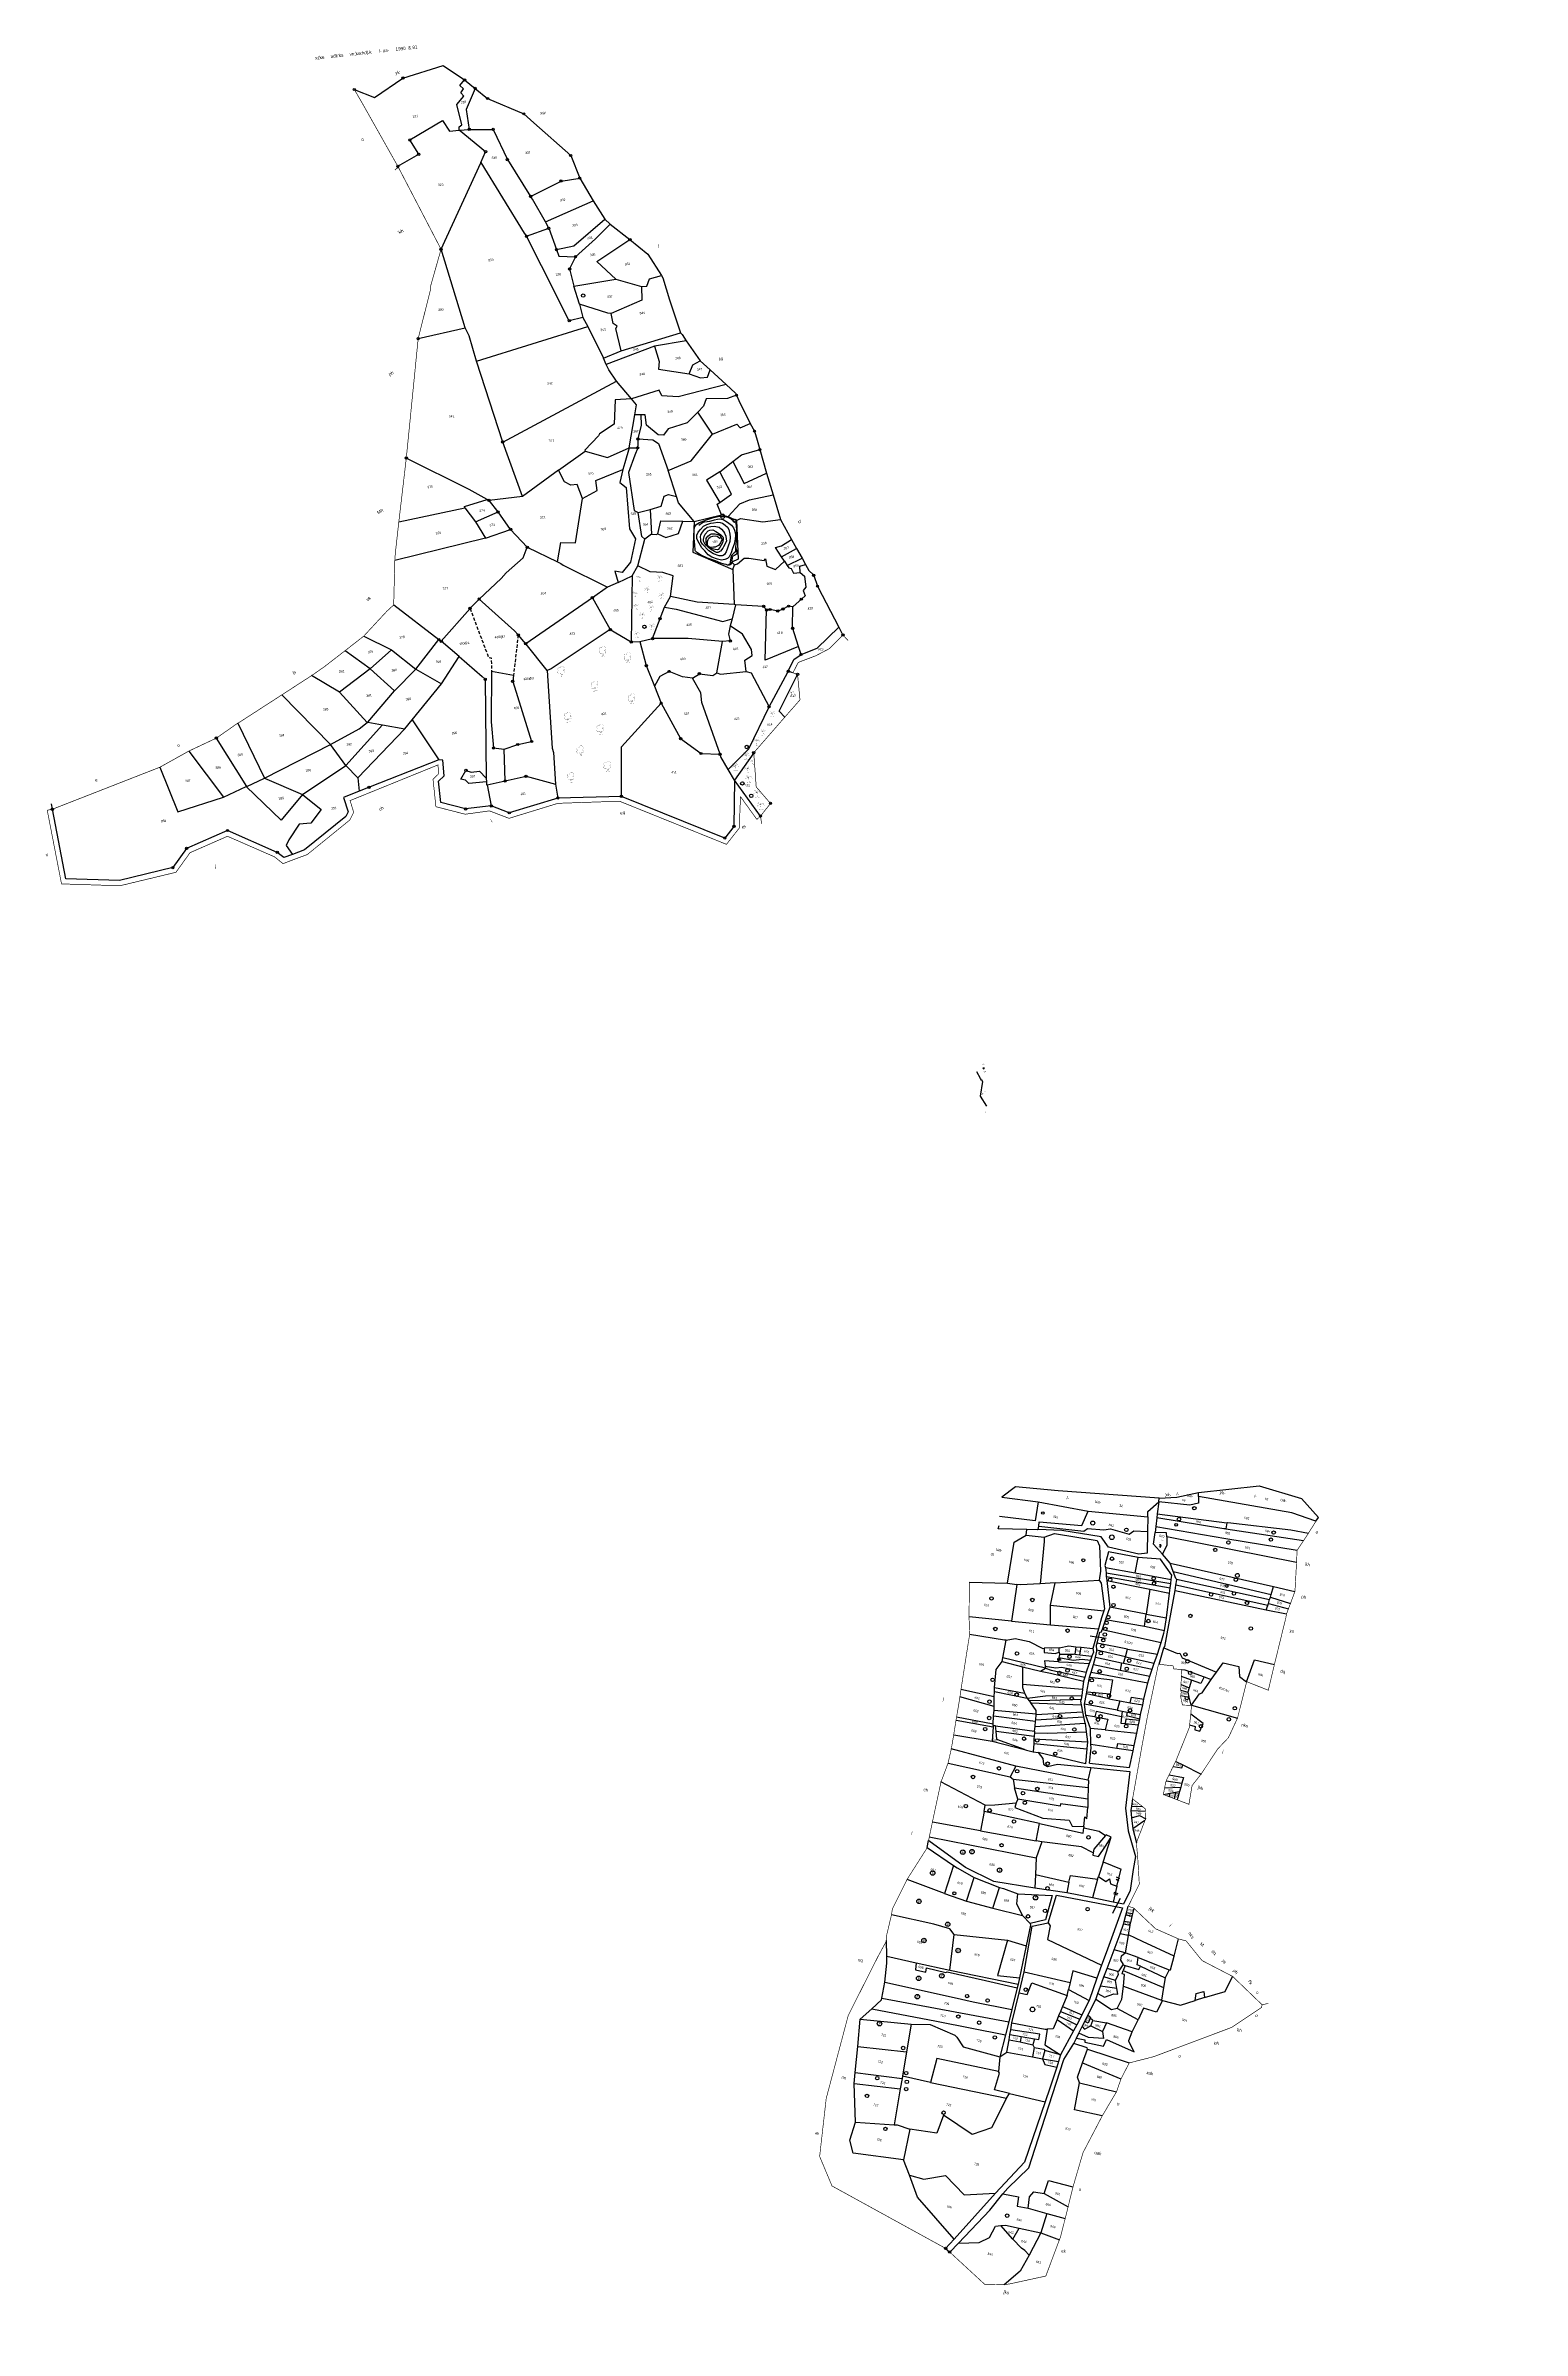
# Model space of a CAD drawing. Header units: metres. Extents: x 279520 to 281824, y 2032582 to 2036146.
import ezdxf
from ezdxf.enums import TextEntityAlignment as Align

# ---------------------------------------------------------------- set-up
doc = ezdxf.new("R2010")
doc.units = ezdxf.units.M
doc.header["$MEASUREMENT"] = 0
for name, pattern in [('DASHDOT', [1, 0.5, -0.25, 0, -0.25]), ('DASHED', [0.75, 0.5, -0.25]), ('DIVIDE', [1.25, 0.5, -0.25, 0, -0.25, 0, -0.25])]:
    doc.linetypes.add(name, pattern=pattern)
for name, color, linetype in [('OFF', 1, 'Continuous'), ('OTHERS', 1, 'Continuous'), ('POLY_PARCEL', 6, 'Continuous'), ('POLY_ROAD', 30, 'Continuous'), ('POLY_SUBPARCEL', 6, 'DASHED'), ('POLY_WATER', 4, 'Continuous'), ('SYM_ARROW', 1, 'Continuous'), ('SYM_STONE', 1, 'Continuous'), ('SYM_TREE', 1, 'Continuous'), ('SYM_WELL', 1, 'Continuous'), ('SYM_WORSHIP', 1, 'Continuous'), ('TEXT_MAPIN', 7, 'Continuous'), ('TEXT_MAPOUT', 7, 'Continuous'), ('TEXT_PARCEL', 7, 'Continuous'), ('V_BOUND_LINE', 7, 'Continuous'), ('V_BOUND_STREAM_LINE', 7, 'DASHDOT'), ('V_DIVIDE_LINE', 7, 'DIVIDE')]:
    doc.layers.add(name, color=color, linetype=linetype)
doc.styles.get("Standard").update_dxf_attribs({"font": 'arial.ttf'})
doc.styles.add('TEXT_MAP', font='')
doc.styles.get('TEXT_MAP').set_extended_font_data('Kruti Dev 050')
doc.dimstyles.get("Standard").update_dxf_attribs({"dimtxt": 0.18, "dimasz": 0.18, "dimexe": 0.18, "dimexo": 0.0625, "dimgap": 0.09, "dimtad": 0, "dimtih": 1, "dimtoh": 1, "dimdec": 4, "dimzin": 0, "dimdsep": 46, "dimtxsty": 'Standard', "dimcen": 0.09, "dimadec": 0, "dimazin": 0, "dimtfac": 1, "dimtdec": 4, "dimtofl": 0, "dimtmove": 0, "dimatfit": 3, "dimfxl": 0, "dimtolj": 1, "dimtzin": 0, "dimarcsym": 0})

# ---------------------------------------------------------------- blocks, each defined once
blk = doc.blocks.new('TEMPLE')
at = {"linetype": 'Continuous'}
h = blk.add_hatch(dxfattribs=at)
h.set_pattern_fill('ANSI31', color=256, scale=3.6, style=0)
h.set_pattern_definition([(45, (-94.63405, -100.65248), (-0.318198, 0.318198), [])])
h.paths.add_polyline_path([(-0.5, 2.3), (-0.5, 0), (0.5, 0), (0.5, 2.3)])
blk.add_hatch(color=256, dxfattribs=at).paths.add_polyline_path([(0.3, 5.7), (0.6, 5.7), (1, 5.7), (1.4, 5.7), (0.5, 5.9), (0.2, 6), (-0.1, 6.1), (-0.1, 5.6), (-0.1, 5.6)])
at = {"linetype": 'Continuous', "const_width": 0.018}
for points in [[(-1.8, 3.3), (1.7, 3.3)], [(-1.8, 0), (1.8, 0)], [(-1.2, 3.3), (-1.2, 3.7), (-1, 4.2), (-0.6, 4.6), (-0.3, 4.7), (-0.2, 5), (0.1, 4.8), (0.5, 4.5), (0.7, 4.4), (0.9, 4.1), (1, 3.8), (1.1, 3.3)], [(-1.2, 0), (-1.2, 3.3)], [(-0.5, 0), (-0.5, 2.3), (0.5, 2.3), (0.5, 0)], [(-0.2, 5), (-0.1, 6.1), (0.2, 6), (0.5, 5.9), (1.4, 5.7), (1, 5.7), (0.6, 5.7), (0.3, 5.7), (-0.1, 5.6), (-0.1, 5.6)], [(1.1, 0), (1.1, 3.3)]]:
    blk.add_lwpolyline(points, dxfattribs=at)
blk = doc.blocks.new('PAKKAWELL')
blk.add_circle((0, 0), 1.81)
blk = doc.blocks.new('PUMPWELL')
blk.add_circle((0, 0), 1.23)
blk.add_text('E', height=1.6).set_placement((-0.5, -0.8))
blk = doc.blocks.new('STONE')
blk.add_circle((0, 0), 0.851)
blk = doc.blocks.new('SINDHITREE')
at = {"const_width": 0.1}
for points in [[(0, 3.4, 0.264754), (-2.8, 2.7, 0.264754)], [(0, 3.4, 0.264754), (-2.6, 4.5, 0.264754)], [(0, 3.4, 0.264754), (-1.8, 5.7, 0.264754)], [(2.8, 2.7, 0.264754), (0, 3.4, 0.264754)], [(1.8, 5.7, 0.264754), (0, 3.4, 0.264754)], [(2.6, 4.5, 0.264754), (0, 3.4, 0.264754)]]:
    blk.add_lwpolyline(points, format="xyb", dxfattribs=at)
for points in [[(-1.7, 0), (1.7, 0)], [(0, 3.4), (0, 0)]]:
    blk.add_lwpolyline(points, dxfattribs=at)
blk = doc.blocks.new('MANGOTREE')
at = {"const_width": 0.08}
for points in [[(-1.4, 3.5, 1.50414), (-0.3, 2.1, 1.50414)], [(-0.5, 5, 1.205607), (-1.4, 3.5, 1.50414)], [(-0.5, 5, -1.712327), (1, 3.4, -1.50414)], [(0.3, 2.1, 1.763654), (1, 3.4, 1.763654)]]:
    blk.add_lwpolyline(points, format="xyb", dxfattribs=at)
for points in [[(-1.1, 0), (1.1, 0)], [(-0.3, 2.1), (-0.3, 0)], [(0.3, 2.1), (0.3, 0)]]:
    blk.add_lwpolyline(points, dxfattribs=at)
blk = doc.blocks.new('dsf')
at = {"layer": 'OFF'}
for points in [[(280216.1, 2035170.2), (280216.1, 2035170.2), (280250.3, 2035164.2)], [(280982.1, 2034530.4), (280978.4, 2034507.7), (280988.2, 2034492)]]:
    blk.add_lwpolyline(points, dxfattribs=at)
at = {"layer": 'OTHERS'}
blk.add_lwpolyline([(280533.6, 2035359.2), (280533, 2035367.6), (280532.4, 2035377.9), (280532.2, 2035386), (280532.1, 2035392.6), (280533.2, 2035395.9), (280536.3, 2035399.6), (280540.6, 2035402.6), (280551.2, 2035406.7), (280562.5, 2035410.3), (280569.5, 2035411.5), (280578.9, 2035412.1), (280584.5, 2035410.9), (280589.9, 2035408.3), (280596.6, 2035402.6), (280597.6, 2035398.9), (280598.1, 2035388.7), (280597.5, 2035372.7), (280596.8, 2035364.3), (280598.1, 2035359.3), (280598.8, 2035354.9), (280598.1, 2035353.2), (280595.2, 2035350.8), (280592.6, 2035349.6), (280591.6, 2035347.6), (280590.8, 2035342.8), (280590.7, 2035339), (280589.6, 2035337.6), (280588.3, 2035336.5), (280586.9, 2035336), (280584.4, 2035335.7), (280582.2, 2035336.6), (280578.9, 2035337.2), (280573.6, 2035339.1), (280565.5, 2035342.8), (280553.2, 2035346.7), (280542.3, 2035351.9), (280535.6, 2035355.9), (280534.3, 2035357.8), (280533.7, 2035358.8)], close=True, dxfattribs=at)
for points in [[(280539.6, 2035398.2), (280545.1, 2035402.6), (280548.3, 2035403.5), (280552.3, 2035403.9), (280556.5, 2035404.7), (280562.5, 2035405.8), (280564, 2035406.6), (280568.8, 2035407.6), (280571.2, 2035407.9), (280575.1, 2035407.8), (280577.5, 2035407.3), (280584.2, 2035402.9), (280590.4, 2035398), (280593.4, 2035393.8), (280594.9, 2035390.5), (280596.1, 2035386.9), (280596.5, 2035382.7), (280596.4, 2035376.4), (280594.5, 2035368.7), (280591.9, 2035362), (280590.1, 2035354.9), (280586.6, 2035348.8), (280584, 2035346.1), (280580.3, 2035344.7), (280574.9, 2035343.7), (280568.8, 2035345.1), (280559.8, 2035348.4), (280554, 2035351.9), (280549.1, 2035358.1), (280544.3, 2035362.6), (280538, 2035373.7), (280536.6, 2035377.2), (280536.2, 2035380.1), (280536.4, 2035382.5), (280538.6, 2035387.2), (280542, 2035391.6), (280546.8, 2035396.6), (280552, 2035399.4), (280558, 2035401.3), (280562.6, 2035402.1), (280568.9, 2035403), (280572.8, 2035402.6), (280576.4, 2035401.4), (280580.8, 2035398), (280584.2, 2035394.9), (280586.5, 2035391.2), (280588, 2035384.3), (280588.4, 2035379.5), (280587.9, 2035372.6), (280585.3, 2035365.7), (280584.2, 2035362.1), (280582.2, 2035356.8), (280579.6, 2035352.7), (280577.2, 2035351.1), (280576, 2035350.5), (280571.1, 2035350.3), (280562.3, 2035353.3), (280555, 2035358.1), (280545.2, 2035368.7), (280542.7, 2035372.9), (280542.5, 2035376.1), (280542.1, 2035379.8), (280542.5, 2035383.3), (280545, 2035387.4), (280549, 2035391.9), (280552.5, 2035395), (280558.1, 2035396.2), (280563.5, 2035396.6), (280571.2, 2035395.1), (280575, 2035392.1), (280578.1, 2035388.5), (280579.6, 2035385.6), (280581.5, 2035381.3), (280582, 2035376.3), (280582.5, 2035373.8), (280581.8, 2035371.3), (280578, 2035364.6), (280577, 2035362.3), (280573.3, 2035357.9), (280570.9, 2035356.4), (280570.5, 2035356.1), (280569.2, 2035355.8), (280567.1, 2035355.8), (280564.1, 2035356.9), (280557.8, 2035360.8), (280549.6, 2035368.3), (280547, 2035373.3), (280546.6, 2035375.1), (280546.7, 2035376.1), (280547.8, 2035380.7), (280549.5, 2035384.4), (280554, 2035389.2), (280556.8, 2035390.3), (280561.2, 2035391), (280566.2, 2035388.1), (280573.1, 2035383.5), (280577, 2035380), (280577.3, 2035378.3), (280577.5, 2035375.6), (280576.6, 2035370.4), (280572.4, 2035363.2), (280569.5, 2035360.2), (280568.5, 2035359.8), (280565.2, 2035360.2), (280558.5, 2035361.9), (280553.1, 2035365.8), (280550.9, 2035371), (280550.7, 2035373.2), (280550.7, 2035377.2), (280551.8, 2035378.9), (280553.4, 2035380.8), (280555.5, 2035382.8), (280557.8, 2035384.2), (280559.2, 2035384.7), (280561.7, 2035384.9), (280565.1, 2035384.8), (280569.2, 2035383.8), (280572.1, 2035381.9), (280573.6, 2035380.2), (280575.1, 2035377.8), (280575.6, 2035376.2), (280575.6, 2035375.1), (280573.5, 2035370.7), (280572.1, 2035369), (280570.1, 2035366.7), (280568, 2035365.2), (280565.1, 2035364), (280562.4, 2035363.7), (280558, 2035363.4), (280555.2, 2035364.4), (280553.4, 2035365.6), (280552.9, 2035369.3), (280553, 2035372.8), (280554.1, 2035375.8), (280555.3, 2035378), (280557, 2035379.6), (280557.8, 2035380.2), (280561.3, 2035381.1), (280566.2, 2035381.7), (280568.1, 2035380.8), (280570.8, 2035379.2), (280572.4, 2035377.8), (280574.3, 2035379.1)], [(280596.8, 2035364.3), (280596.9, 2035357.3), (280596.8, 2035356.5), (280594.5, 2035354.8), (280591.8, 2035352.6), (280590.4, 2035351), (280589.2, 2035347.1), (280588.5, 2035340.4), (280588.3, 2035338.1), (280587, 2035336.7), (280585.2, 2035335.8)], [(280983.6, 2034552.9), (280984.6, 2034550.6)], [(280982.6, 2034552.3), (280983.7, 2034549.8)]]:
    blk.add_lwpolyline(points, dxfattribs=at)
at = {"layer": 'POLY_PARCEL'}
for points in [[(280165.7, 2036014.4), (280165.4, 2036019.5), (280169.7, 2036022.7), (280161.8, 2036054.3), (280173.1, 2036067.5), (280168.3, 2036072.7), (280172.3, 2036078.9), (280166.5, 2036083.8), (280174.1, 2036092.7)], [(280190.5, 2036079.5), (280176.3, 2036046.4), (280181.4, 2036015.5), (280218.6, 2036015.5), (280240.9, 2035968.5), (280277, 2035911)], [(280069.9, 2035958), (280102.4, 2035976.8), (280088.6, 2035999.1), (280139.8, 2036029.2), (280150.4, 2036012.9), (280165.7, 2036014.4)], [(280199.6, 2035963.8), (280206.9, 2035980.7), (280165.7, 2036014.4)], [(280137.3, 2035828.6), (280199.5, 2035963.6), (280199.6, 2035963.8)], [(280199.6, 2035963.8), (280266.9, 2035853.5)], [(280277, 2035911), (280324.5, 2035934.9), (280353.7, 2035939.5)], [(280300.1, 2035871.2), (280280.2, 2035906.7), (280277, 2035911)], [(280300.1, 2035871.2), (280374.8, 2035904)], [(280305.3, 2035861.3), (280300.1, 2035871.2)], [(280317.4, 2035828.1), (280344.3, 2035833.9), (280393, 2035875.7)], [(280266.9, 2035853.5), (280270.6, 2035848.9)], [(280270.6, 2035848.9), (280305.3, 2035861.3)], [(280358.7, 2035722.4), (280337.4, 2035717.2), (280293.8, 2035802.6), (280270.6, 2035848.9)], [(280305.3, 2035861.3), (280317.4, 2035828.1)], [(280347.1, 2035816.9), (280373.1, 2035840), (280378.5, 2035844.6), (280401.1, 2035867.9)], [(280409.8, 2035781.7), (280380.3, 2035809.7), (280432, 2035843.7)], [(280175, 2035706.1), (280137.3, 2035828.6)], [(280317.4, 2035828.1), (280321.1, 2035817.8), (280347.1, 2035816.9)], [(280347.1, 2035816.9), (280337.9, 2035797.9), (280344.5, 2035771.2)], [(280344.5, 2035771.2), (280409.8, 2035781.7)], [(280353.1, 2035742.8), (280344.5, 2035771.2)], [(280449.8, 2035770.4), (280450.6, 2035749), (280402.6, 2035728.4)], [(280409.8, 2035781.7), (280449.8, 2035770.4)], [(280449.8, 2035770.4), (280458.1, 2035771), (280462.4, 2035782.4), (280481.3, 2035787.5)], [(280353.1, 2035742.8), (280358.7, 2035722.4)], [(280402.6, 2035728.4), (280397.3, 2035729.1), (280353.1, 2035742.8)], [(280101.6, 2035689.2), (280175, 2035706.1)], [(280192.8, 2035653.9), (280181.2, 2035693.8), (280175, 2035706.1)], [(280192.8, 2035653.9), (280366.3, 2035708.3)], [(280358.7, 2035722.4), (280366.3, 2035708.3)], [(280366.3, 2035708.3), (280390.5, 2035658.6)], [(280418.3, 2035670), (280410, 2035705), (280411.9, 2035708.6), (280405.9, 2035712.7), (280402.6, 2035728.4)], [(280418.3, 2035670), (280511, 2035698.2)], [(280390.5, 2035658.6), (280418.3, 2035670)], [(280395, 2035649), (280390.5, 2035658.6)], [(280470.5, 2035677.3), (280395, 2035649)], [(280519.9, 2035686), (280470.5, 2035677.3)], [(280470.5, 2035677.3), (280477.4, 2035653.7), (280476.7, 2035641.5), (280524.5, 2035634.4)], [(280233.6, 2035527.8), (280192.8, 2035653.9)], [(280233.6, 2035527.8), (280411.2, 2035623)], [(280411.2, 2035623), (280399, 2035640.7), (280395, 2035649)], [(280434.4, 2035595.3), (280411.2, 2035623)], [(280524.5, 2035634.4), (280530.1, 2035648.4), (280541.7, 2035654.4)], [(280524.5, 2035634.4), (280542.2, 2035627.8), (280553.1, 2035629), (280557.2, 2035640.3)], [(280434.4, 2035595.3), (280408.9, 2035593.6), (280407.5, 2035555.7), (280384.6, 2035540.8), (280382.7, 2035537.4), (280361.6, 2035515.3)], [(280582, 2035617.7), (280507.2, 2035598.4), (280482, 2035599.9), (280477.5, 2035608.9), (280434.4, 2035595.3)], [(280439.7, 2035570.2), (280442.3, 2035585.7), (280434.4, 2035595.3)], [(280598.2, 2035601), (280584.3, 2035595.6), (280550.8, 2035595.1), (280546.9, 2035583.9), (280537.7, 2035574.5)], [(280430.9, 2035518.7), (280439.7, 2035570.2)], [(280449.4, 2035570.1), (280439.7, 2035570.2)], [(280444.6, 2035532.8), (280450, 2035554.3), (280449.4, 2035570.1)], [(280537.7, 2035574.5), (280521.5, 2035557.8), (280491.7, 2035548.6), (280484.6, 2035538.8), (280476.1, 2035539.3), (280457.8, 2035554), (280455.7, 2035570.1), (280449.4, 2035570.1)], [(280560.7, 2035540), (280537.7, 2035574.5)], [(280560.7, 2035540), (280598.8, 2035555.8), (280603.8, 2035550.2), (280619.6, 2035556.7)], [(280264.2, 2035442.9), (280233.6, 2035527.8)], [(280361.6, 2035515.3), (280362.2, 2035513.8)], [(280362.2, 2035513.8), (280397, 2035503.6), (280430.9, 2035518.7)], [(280430.9, 2035518.7), (280423.9, 2035495.6), (280421.1, 2035485.2)], [(280444.2, 2035518.8), (280439.5, 2035507.3), (280430, 2035480.2), (280438.8, 2035421.3), (280444.8, 2035417.7)], [(280430.9, 2035518.7), (280444.2, 2035518.8)], [(280444.2, 2035518.8), (280445, 2035524.7), (280444.6, 2035532.8)], [(280444.6, 2035532.8), (280467.7, 2035531.2), (280476.7, 2035525.6), (280491.4, 2035483.4)], [(280491.4, 2035483.4), (280527.5, 2035498.4), (280560.7, 2035540)], [(280606.3, 2035508), (280634.6, 2035516.1)], [(280209.2, 2035438.2), (280209.2, 2035438.2), (280181.3, 2035453.6), (280083.1, 2035502.8)], [(280320.4, 2035483.9), (280264.2, 2035442.9)], [(280320.4, 2035483.9), (280362.2, 2035513.8)], [(280357.8, 2035439.8), (280349.5, 2035461.4), (280339.6, 2035460.4), (280329.9, 2035465.6), (280320.4, 2035483.9)], [(280357.8, 2035439.8), (280381.1, 2035452.2), (280378.6, 2035468.1), (280421.1, 2035485.2)], [(280421.1, 2035485.2), (280416.3, 2035465), (280426.2, 2035457), (280431.4, 2035392.6), (280440.8, 2035376.7), (280432.7, 2035340.4), (280419.9, 2035324.6), (280408.5, 2035326.6), (280413.4, 2035308.9)], [(280504.5, 2035442.9), (280491.4, 2035483.4)], [(280572.5, 2035481.6), (280551.5, 2035468.5), (280572.3, 2035433.7)], [(280572.3, 2035433.7), (280590.4, 2035446.5), (280572.5, 2035481.6)], [(280572.5, 2035481.6), (280592.7, 2035497.5)], [(280592.7, 2035497.5), (280606.3, 2035508)], [(280592.7, 2035497.5), (280610.4, 2035463), (280645.3, 2035479.4)], [(280463.4, 2035422.8), (280480.9, 2035427.6), (280485.4, 2035443.2), (280492.4, 2035445.9), (280504.5, 2035442.9)], [(280585, 2035411.9), (280603.6, 2035431.5), (280618.4, 2035437.7), (280655.5, 2035445.5)], [(280071.4, 2035403.2), (280174.6, 2035425.2)], [(280174.6, 2035425.2), (280173.8, 2035427.3), (280209.2, 2035438.2)], [(280174.6, 2035425.2), (280191.1, 2035403.6), (280191.3, 2035403.2)], [(280191.3, 2035403.2), (280226.2, 2035418.8)], [(280212.2, 2035436.8), (280209.2, 2035438.2)], [(280264.2, 2035442.9), (280212.2, 2035436.8)], [(280226.2, 2035418.8), (280212.2, 2035436.8)], [(280245.9, 2035391.6), (280226.2, 2035418.8)], [(280319.1, 2035340.8), (280324.2, 2035371.2), (280347.3, 2035370.4), (280357.8, 2035439.8)], [(280444.8, 2035417.7), (280463.4, 2035422.8)], [(280455.3, 2035376.4), (280450.7, 2035380.7), (280444.8, 2035417.7)], [(280463.4, 2035422.8), (280465.6, 2035384.4)], [(280532, 2035404), (280507.7, 2035433.2), (280504.5, 2035442.9)], [(280574.8, 2035414.5), (280568.2, 2035430.8), (280572.3, 2035433.7)], [(280598.1, 2035405.5), (280604.3, 2035408.7), (280639.1, 2035403.6), (280667.1, 2035406.8)], [(280206.9, 2035378.1), (280065.2, 2035343.3)], [(280191.3, 2035403.2), (280206.9, 2035378.1)], [(280206.9, 2035378.1), (280245.9, 2035391.6)], [(280245.9, 2035391.6), (280271.8, 2035363.7)], [(280444.2, 2035334.8), (280455.3, 2035376.4)], [(280465.6, 2035384.4), (280455.3, 2035376.4)], [(280465.6, 2035384.4), (280472.7, 2035383.9)], [(280472.7, 2035383.9), (280475.4, 2035384.9)], [(280475.4, 2035384.9), (280480.3, 2035405), (280514.7, 2035404.4)], [(280475.4, 2035384.9), (280487.9, 2035378.9), (280507.9, 2035385.4), (280514.7, 2035404.4)], [(280514.7, 2035404.4), (280532, 2035404)], [(280668.2, 2035349), (280658.9, 2035363.6), (280668.5, 2035366.1), (280684.2, 2035375.7)], [(280196.8, 2035282.9), (280231.3, 2035315), (280239.1, 2035323.8), (280265.4, 2035347.5), (280271.8, 2035363.7)], [(280271.8, 2035363.7), (280319.1, 2035340.8)], [(280319.1, 2035340.8), (280324.2, 2035338.6), (280327.8, 2035336), (280397, 2035301.6)], [(280594.9, 2035336.1), (280599.9, 2035338), (280610.4, 2035346.5), (280617.3, 2035346.7), (280641.2, 2035342.9), (280643.5, 2035345.5), (280645.7, 2035334.3), (280659.2, 2035329), (280672.9, 2035341.8)], [(280668.2, 2035349), (280692.1, 2035361.7)], [(280672.9, 2035341.8), (280668.2, 2035349)], [(280672.9, 2035341.8), (280677.3, 2035335.4)], [(280677.3, 2035335.4), (280700.6, 2035346.6)], [(280697.4, 2035324.6), (280697.3, 2035334.1), (280706.1, 2035336.8)], [(280397, 2035301.6), (280373.5, 2035285.1)], [(280413.4, 2035308.9), (280397, 2035301.6)], [(280413.4, 2035308.9), (280435.6, 2035319.4)], [(280435.6, 2035319.4), (280434.1, 2035216)], [(280435.6, 2035319.4), (280444.2, 2035334.8)], [(280495.4, 2035287.1), (280499.2, 2035319.4), (280483.1, 2035324.2), (280463.8, 2035325.6), (280444.2, 2035334.8)], [(280592.7, 2035328.9), (280594.5, 2035274.5)], [(280677.3, 2035335.4), (280679.9, 2035331.8), (280683.5, 2035330.6), (280687.2, 2035323.1), (280697.4, 2035324.6)], [(280697.4, 2035324.6), (280704.6, 2035318.6), (280706.3, 2035301.6), (280702.4, 2035296.4), (280705.3, 2035288.1), (280686, 2035270.9)], [(280063.4, 2035273.7), (280133.8, 2035219.9)], [(280137.6, 2035217), (280182.5, 2035268.4)], [(280182.5, 2035268.4), (280183.6, 2035269.7), (280196.8, 2035282.9)], [(280257.7, 2035226.9), (280252.1, 2035233.2), (280196.8, 2035282.9)], [(280373.5, 2035285.1), (280269.5, 2035213.3)], [(280373.5, 2035285.1), (280401.4, 2035235.2)], [(280467.4, 2035221.3), (280485.8, 2035270.5)], [(280485.8, 2035270.5), (280495.4, 2035287.1)], [(280485.8, 2035270.5), (280503.9, 2035267.2), (280576.7, 2035247.8), (280591.3, 2035252.2)], [(280594.5, 2035274.5), (280537, 2035278), (280495.4, 2035287.1)], [(280596.5, 2035274.1), (280591.3, 2035252.2)], [(280596.5, 2035274.1), (280594.5, 2035274.5)], [(280645.3, 2035265.9), (280640.6, 2035271.4), (280596.5, 2035274.1)], [(280694.9, 2035209.1), (280643.1, 2035187.7), (280645.3, 2035265.9)], [(280686, 2035270.9), (280679.6, 2035271.8), (280669.3, 2035266.6), (280662.5, 2035264.2), (280650.6, 2035266.7), (280645.3, 2035265.9)], [(280694.9, 2035209.1), (280685.5, 2035238.7), (280686, 2035270.9)], [(280401.4, 2035235.2), (280309.3, 2035174.3)], [(280401.4, 2035235.2), (280434.1, 2035216)], [(280588.5, 2035241.1), (280585.6, 2035228.1), (280588.5, 2035217.6), (280576.3, 2035216.5)], [(280591.3, 2035252.2), (280588.5, 2035241.1)], [(280613.5, 2035169.9), (280611.4, 2035187.6), (280622.7, 2035195), (280621.8, 2035204.4), (280607.7, 2035228.2), (280588.5, 2035241.1)], [(280698.9, 2035196.5), (280723.9, 2035206.3), (280757.9, 2035239.2)], [(280026.9, 2035174.3), (279987.5, 2035202.3)], [(280016.7, 2035225.1), (280060.1, 2035203.8)], [(280060.1, 2035203.8), (280026.9, 2035174.3)], [(280060.1, 2035203.8), (280097.9, 2035173.6)], [(280097.9, 2035173.6), (280133.8, 2035219.9)], [(280133.8, 2035219.9), (280137.6, 2035217)], [(280165.5, 2035193.5), (280137.6, 2035217)], [(280269.5, 2035213.3), (280257.7, 2035226.9)], [(280303.1, 2035171.4), (280270.1, 2035212.6), (280269.5, 2035213.3)], [(280434.1, 2035216), (280447.4, 2035216.9)], [(280447.4, 2035216.9), (280467.4, 2035221.3)], [(280447.4, 2035216.9), (280457.5, 2035179.2), (280470.2, 2035147.2)], [(280576.3, 2035216.5), (280522.8, 2035221.5), (280467.4, 2035221.3)], [(280567.5, 2035168), (280576.3, 2035216.5)], [(280679.1, 2035170.3), (280687.8, 2035188.9), (280698.9, 2035196.5)], [(280698.9, 2035196.5), (280694.9, 2035209.1)], [(279978.9, 2035137.9), (279935.3, 2035163.5)], [(280026.9, 2035174.3), (279978.9, 2035137.9)], [(280064.8, 2035139.6), (280026.9, 2035174.3)], [(280064.8, 2035139.6), (280097.9, 2035173.6)], [(280097.9, 2035173.6), (280138.1, 2035150.6)], [(280138.1, 2035150.6), (280165.5, 2035193.5)], [(280165.5, 2035193.5), (280201.2, 2035162.2)], [(280201.2, 2035162.2), (280206.2, 2035157.8)], [(280216.1, 2035170.2), (280216.1, 2035170.2), (280215.7, 2035091.5), (280219.1, 2035050.7), (280235.6, 2035048.7)], [(280250.3, 2035164.2), (280249.2, 2035154.5), (280249.2, 2035154.5), (280249.2, 2035154.5), (280249.2, 2035154.5), (280249.2, 2035154.5), (280278.5, 2035060.8)], [(280309.3, 2035174.3), (280303.1, 2035171.4)], [(280303.1, 2035171.4), (280310.7, 2035050.1)], [(280529.4, 2035159.3), (280514, 2035161.5), (280493.2, 2035170), (280478.4, 2035161.9), (280470.2, 2035147.2)], [(280529.4, 2035159.3), (280540.3, 2035166.4), (280561.3, 2035163.5), (280567.5, 2035168)], [(280572.7, 2035040.8), (280544, 2035121.4), (280542.8, 2035136.5), (280529.4, 2035159.3)], [(280567.5, 2035168), (280573.3, 2035165.9), (280613.5, 2035169.9)], [(280613.5, 2035169.9), (280621.2, 2035167.9), (280649.1, 2035114.8)], [(280649.1, 2035114.8), (280678.5, 2035168.8), (280679.1, 2035170.3)], [(280673.5, 2035098.6), (280664.6, 2035108.2), (280693.5, 2035165.4)], [(280686.3, 2035167.9), (280679.1, 2035170.3)], [(279964.6, 2035056.1), (279888.8, 2035133.4)], [(279978.9, 2035137.9), (280021.8, 2035090.3)], [(280022.9, 2035091.1), (280064.8, 2035139.6)], [(280092.2, 2035094.7), (280138.1, 2035150.6)], [(280206.2, 2035157.8), (280207.9, 2035003.3)], [(280470.2, 2035147.2), (280480.7, 2035120.5)], [(279820.3, 2035089.4), (279861.9, 2035003.5)], [(279964.6, 2035056.1), (280009.7, 2035080.6), (280021.8, 2035090.3)], [(280021.8, 2035090.3), (280022.9, 2035091.1)], [(280022.9, 2035091.1), (280046.2, 2035086.7)], [(280080.8, 2035080.5), (280092.2, 2035094.7)], [(280092.2, 2035094.7), (280134, 2035032.3)], [(280418.7, 2034975.2), (280419, 2035052.5), (280480.7, 2035120.5)], [(280480.7, 2035120.5), (280511.1, 2035065.3), (280543, 2035042), (280572.7, 2035040.8)], [(280585.1, 2035017.3), (280617.4, 2035049.5), (280649.1, 2035114.8)], [(279833.3, 2034990.4), (279834.4, 2034990.8), (279786.9, 2035066.1)], [(279861.9, 2035003.5), (279964.6, 2035056.1)], [(279988.6, 2035023.2), (279964.6, 2035056.1)], [(279988.6, 2035023.2), (280046.2, 2035086.7)], [(280080.8, 2035080.5), (280007.5, 2035004.3)], [(280046.2, 2035086.7), (280080.8, 2035080.5)], [(280235.6, 2035048.7), (280257, 2035056), (280278.5, 2035060.8), (280278.5, 2035060.8)], [(279698.6, 2035020.6), (279726.5, 2034951), (279797.7, 2034973.9)], [(279744, 2035045.9), (279797.7, 2034973.9)], [(279921.1, 2034978.2), (279988.6, 2035023.2)], [(280007.5, 2035004.3), (279988.6, 2035023.2)], [(280237.3, 2034999.3), (280235.6, 2035048.7)], [(280310.7, 2035050.1), (280313, 2035043.4), (280316.1, 2034994.1)], [(280585.1, 2035017.3), (280574, 2035036.6), (280572.7, 2035040.8)], [(280595.1, 2035000.3), (280585.1, 2035017.3)], [(280625.2, 2035043.2), (280595.1, 2035000.3)], [(279797.7, 2034973.9), (279833.3, 2034990.4)], [(279833.3, 2034990.4), (279834.4, 2034990.8)], [(279921.1, 2034978.2), (279888, 2034937.8), (279833.3, 2034990.4)], [(279834.4, 2034990.8), (279861.9, 2035003.5)], [(279861.9, 2035003.5), (279921.1, 2034978.2)], [(280007.5, 2035004.3), (280009.4, 2034983.1)], [(280208, 2034998), (280180.5, 2034995.2), (280175.7, 2035000.5), (280168.2, 2035002), (280176.1, 2035015.6), (280184.3, 2035012.8), (280197.1, 2035014.4), (280207.9, 2035003.3)], [(280207.9, 2035003.3), (280208, 2034998)], [(280208, 2034998), (280208, 2034993), (280209.4, 2034993.3)], [(280209.4, 2034993.3), (280237.3, 2034999.3)], [(280209.4, 2034993.3), (280215.7, 2034960.2)], [(280237.3, 2034999.3), (280270, 2035006.5), (280316.1, 2034994.1)], [(280316.1, 2034994.1), (280319.5, 2034972.5)], [(279921.1, 2034978.2), (279950.2, 2034954.7), (279934.3, 2034933.2), (279915.7, 2034931.6), (279900, 2034907.5), (279895.7, 2034898.3), (279905.5, 2034884.6)], [(280979, 2034535), (280973.1, 2034545.4)], [(280982.1, 2034530.4), (280981, 2034533), (280980.3, 2034532.6), (280979, 2034535)]]:
    blk.add_lwpolyline(points, dxfattribs=at)
at = {"layer": 'POLY_ROAD'}
for points in [[(280002, 2036077.8), (280033.7, 2036065.5), (280077.8, 2036095.7), (280140.6, 2036115)], [(280140.6, 2036115), (280140.6, 2036115), (280174.1, 2036092.7)], [(280174.1, 2036092.7), (280190.5, 2036079.5)], [(280190.5, 2036079.5), (280210, 2036063.8), (280266.5, 2036039.9), (280282, 2036025.7), (280339.6, 2035974.8), (280353.7, 2035939.5)], [(280353.7, 2035939.5), (280374.8, 2035904)], [(280374.8, 2035904), (280393, 2035875.7)], [(280393, 2035875.7), (280401.1, 2035867.9)], [(280401.1, 2035867.9), (280432, 2035843.7)], [(280432, 2035843.7), (280460.1, 2035820.8), (280481.3, 2035787.5)], [(280481.3, 2035787.5), (280483.4, 2035784.2), (280493.8, 2035749.9), (280511, 2035698.2)], [(280511, 2035698.2), (280513.6, 2035695.8), (280519.9, 2035686)], [(280519.9, 2035686), (280541.7, 2035654.4)], [(280541.7, 2035654.4), (280557.2, 2035640.3)], [(280557.2, 2035640.3), (280582, 2035617.7)], [(280582, 2035617.7), (280596.8, 2035604.1), (280598.2, 2035601)], [(280598.2, 2035601), (280602.1, 2035592.6), (280619.6, 2035556.7)], [(280619.6, 2035556.7), (280626.3, 2035544.8), (280630.4, 2035530.7)], [(280630.4, 2035530.7), (280634.6, 2035516.1)], [(280634.6, 2035516.1), (280645.3, 2035479.4)], [(280645.3, 2035479.4), (280655.5, 2035445.5)], [(280655.5, 2035445.5), (280667.1, 2035406.8)], [(280667.1, 2035406.8), (280684.2, 2035375.7)], [(280684.2, 2035375.7), (280692.1, 2035361.7)], [(280692.1, 2035361.7), (280700.6, 2035346.6)], [(280700.6, 2035346.6), (280706.1, 2035336.8)], [(280706.1, 2035336.8), (280711.2, 2035327.7), (280718.3, 2035320.9), (280725, 2035301.9), (280757.9, 2035239.2)], [(280757.9, 2035239.2), (280764.4, 2035226.8)], [(280134, 2035032.3), (280009.4, 2034983.1)], [(280215.7, 2034960.2), (280175.6, 2034955.6), (280136.9, 2034965.5), (280133.4, 2034998.7), (280142.1, 2035007.1), (280140.2, 2035031.5), (280134, 2035032.3)], [(280009.4, 2034983.1), (279985.3, 2034973.3), (279992.2, 2034951.1), (279988.5, 2034943.6), (279924.4, 2034891.7), (279905.5, 2034884.6)], [(280595.1, 2035000.3), (280594.3, 2034928.4), (280580, 2034910.2), (280418.7, 2034975.2)], [(280635.7, 2034944.4), (280595.1, 2035000.3)], [(279531, 2034955.1), (279529.5, 2034963.4)], [(279905.5, 2034884.6), (279892.2, 2034879.6), (279881.7, 2034887.8), (279804.1, 2034921.9), (279740.3, 2034893.9), (279718.8, 2034864), (279635.4, 2034843.9), (279552, 2034846.6), (279531, 2034955.1)], [(280319.5, 2034972.5), (280243.7, 2034949.5), (280215.7, 2034960.2)], [(280418.7, 2034975.2), (280319.5, 2034972.5)]]:
    blk.add_lwpolyline(points, dxfattribs=at)
at = {"layer": 'POLY_SUBPARCEL', "ltscale": 10, "flags": 128}
for points in [[(280182.5, 2035268.4), (280211.3, 2035192.3), (280215.6, 2035191.2), (280216.1, 2035170.2)], [(280257.7, 2035226.9), (280250.3, 2035164.2)]]:
    blk.add_lwpolyline(points, dxfattribs=at)
at = {"layer": 'POLY_WATER'}
for points in [[(280532, 2035404), (280574.8, 2035414.5)], [(280574.8, 2035414.5), (280585, 2035411.9)], [(280585, 2035411.9), (280598.1, 2035405.5)], [(280532, 2035404), (280530, 2035356), (280592.7, 2035328.9)], [(280598.1, 2035405.5), (280600.6, 2035345), (280590.8, 2035340.5), (280594.9, 2035336.1)], [(280592.7, 2035328.9), (280594.9, 2035336.1)]]:
    blk.add_lwpolyline(points, dxfattribs=at)
at = {"layer": 'SYM_STONE'}
blk.add_lwpolyline([(280165.7, 2036014.4), (280181.4, 2036015.5)], dxfattribs=at)
at = {"layer": 'V_BOUND_LINE', "const_width": 1.03}
for points in [[(280069.9, 2035958), (280014.7, 2036055.9), (280002, 2036077.8)], [(280070.9, 2035956.1), (280069.9, 2035958)], [(280137.3, 2035828.6), (280070.9, 2035956.1)], [(280101.6, 2035689.2), (280120.7, 2035764.9), (280120.9, 2035770.7), (280137.3, 2035828.6)], [(280083.1, 2035502.8), (280101.6, 2035689.2)], [(280071.4, 2035403.2), (280083.1, 2035502.8)], [(280065.9, 2035353.7), (280071.4, 2035403.2)], [(280063.4, 2035273.7), (280065.2, 2035343.3)], [(280065.2, 2035343.3), (280065.9, 2035353.7)], [(280052.7, 2035263.9), (280063.4, 2035273.7)], [(280016.7, 2035225.1), (280052.7, 2035263.9)], [(279935.3, 2035163.5), (279954.6, 2035176.9), (279987.5, 2035202.3)], [(279987.5, 2035202.3), (280016.7, 2035225.1)], [(280764.4, 2035226.8), (280742.8, 2035205.4), (280722, 2035194.5), (280694.6, 2035184.1), (280686.3, 2035167.9)], [(279888.8, 2035133.4), (279935.3, 2035163.5)], [(280693.5, 2035165.4), (280697.3, 2035125.7), (280673.5, 2035098.6)], [(280686.3, 2035167.9), (280693.5, 2035165.4)], [(279820.3, 2035089.4), (279824, 2035091.5), (279888.8, 2035133.4)], [(279786.9, 2035066.1), (279819.7, 2035089.1), (279820.3, 2035089.4)], [(280673.5, 2035098.6), (280625.2, 2035043.2)], [(279744, 2035045.9), (279786.9, 2035066.1)], [(279531, 2034955.1), (279698.6, 2035020.6)], [(279698.6, 2035020.6), (279744, 2035045.9)], [(280625.2, 2035043.2), (280629, 2034989.9), (280651.3, 2034964.1), (280635.7, 2034944.4)]]:
    blk.add_lwpolyline(points, dxfattribs=at)
at = {"layer": 'V_BOUND_STREAM_LINE', "ltscale": 10, "const_width": 1.03, "flags": 128}
for points in [[(280630.1, 2034939.1), (280604.5, 2034974.7), (280602.5, 2034925.6), (280582.6, 2034900.3), (280415.7, 2034967.6), (280319.7, 2034964.3), (280243.4, 2034940.9), (280212.8, 2034952.5), (280175, 2034947.3), (280129.3, 2034959), (280124.8, 2035001.8), (280133.6, 2035010.3), (280132.5, 2035024.2), (280012.5, 2034975.5), (279995.4, 2034968.6), (280001, 2034950.4), (279995.1, 2034938.4), (279928.6, 2034884.4), (279908.4, 2034876.9), (279890.7, 2034870.2), (279877.5, 2034880.8), (279804.1, 2034912.9), (279745.7, 2034887.3), (279723.7, 2034856.7), (279636.3, 2034835.7), (279545.2, 2034838.6), (279522.9, 2034953.5), (279531, 2034955.1)], [(280630.1, 2034939.1), (280635.7, 2034944.4)]]:
    blk.add_lwpolyline(points, dxfattribs=at)
at = {"layer": 'V_DIVIDE_LINE', "ltscale": 10, "const_width": 1.03, "flags": 128}
for points in [[(280065.3, 2035952.1), (280067.6, 2035954.5), (280070.9, 2035956.1)], [(280764.4, 2035226.8), (280772.2, 2035218.4)], [(280635.7, 2034944.4), (280637.4, 2034932.3)]]:
    blk.add_lwpolyline(points, dxfattribs=at)
at = {"layer": 'SYM_STONE', "xscale": 2.054505201044057, "yscale": 2.054505201044057, "zscale": 2.054505201044057, "rotation": 6.221600058571906}
for p in [(280077.8, 2036095.7), (280174.1, 2036092.7), (280002, 2036077.8), (280190.5, 2036079.5), (280210, 2036063.8), (280181.4, 2036015.5), (280218.6, 2036015.5), (280266.5, 2036039.9), (280088.6, 2035999.1), (280102.4, 2035976.8), (280206.9, 2035980.7), (280069.9, 2035958), (280240.9, 2035968.5), (280339.6, 2035974.8), (280277, 2035911), (280324.5, 2035934.9), (280353.7, 2035939.5), (280270.6, 2035848.9), (280305.3, 2035861.3), (280432, 2035843.7), (280137.3, 2035828.6), (280317.4, 2035828.1), (280337.9, 2035797.9), (280347.1, 2035816.9), (280337.4, 2035717.2), (280101.6, 2035689.2), (280598.2, 2035601), (280233.6, 2035527.8), (280444.2, 2035518.8), (280444.6, 2035532.8), (280626.3, 2035544.8), (280634.6, 2035516.1), (280083.1, 2035502.8), (280212.2, 2035436.8), (280226.2, 2035418.8), (280245.9, 2035391.6), (280271.8, 2035363.7), (280718.6, 2035320), (280724.6, 2035303), (280182.5, 2035268.4), (280196.8, 2035282.9), (280373.5, 2035285.1), (280640.6, 2035271.4), (280645.3, 2035265.9), (280650.6, 2035266.7), (280662.5, 2035264.2), (280670.7, 2035267.3), (280679.6, 2035271.8), (280699.3, 2035282.8), (280401.4, 2035235.2), (280479, 2035252.4), (280685.9, 2035237.3), (280133.8, 2035219.9), (280137.6, 2035217), (280257.7, 2035226.9), (280269.5, 2035213.3), (280434.1, 2035216), (280467.4, 2035221.3), (280588.5, 2035217.6), (280698.9, 2035196.5), (280764.4, 2035226.8), (280206.2, 2035157.8), (280457.5, 2035179.2), (280493.2, 2035170), (280540.3, 2035166.4), (280679.1, 2035170.3), (280693.5, 2035165.4), (280249.2, 2035154.5), (280480.7, 2035120.5), (280649.1, 2035114.8), (279786.9, 2035066.1), (280219.1, 2035050.7), (280257, 2035056), (280278.5, 2035060.8), (280511.1, 2035065.3), (280176.1, 2035015.6), (280543, 2035042), (280572.7, 2035040.8), (280625.2, 2035043.2), (280024.8, 2034989.2), (280237.3, 2034999.3), (280270, 2035006.5), (279531, 2034955.1), (280175.6, 2034955.6), (280215.7, 2034960.2), (280243.7, 2034949.5), (280319.5, 2034972.5), (280418.7, 2034975.2), (280635.7, 2034944.4), (280651.3, 2034964.1), (279804.1, 2034921.9), (280580, 2034910.2), (280594.3, 2034928.4), (279740.3, 2034893.9), (279881.7, 2034887.8), (279718.8, 2034864)]:
    blk.add_blockref('STONE', p, dxfattribs=at)
at = {"layer": 'SYM_TREE', "rotation": 6.221600058571906}
for name, p, xscale, yscale, zscale in [('SINDHITREE', (280447, 2035310.8), 1.603019759975104, 1.603019759975104, 1.603019759975104), ('SINDHITREE', (280459.8, 2035292.7), 1.603019759975104, 1.603019759975104, 1.603019759975104), ('SINDHITREE', (280478.6, 2035311), 1.603019759975104, 1.603019759975104, 1.603019759975104), ('SINDHITREE', (280440.3, 2035286.4), 1.603019759975104, 1.603019759975104, 1.603019759975104), ('SINDHITREE', (280442.9, 2035266.6), 1.603019759975104, 1.603019759975104, 1.603019759975104), ('SINDHITREE', (280465.9, 2035263.7), 1.603019759975104, 1.603019759975104, 1.603019759975104), ('SINDHITREE', (280481.9, 2035283.5), 1.603019759975104, 1.603019759975104, 1.603019759975104), ('SINDHITREE', (280443.3, 2035223.3), 1.603019759975104, 1.603019759975104, 1.603019759975104), ('SINDHITREE', (280451.7, 2035252.7), 1.603019759975104, 1.603019759975104, 1.603019759975104), ('SINDHITREE', (280466.6, 2035235.1), 1.603019759975104, 1.603019759975104, 1.603019759975104), ('MANGOTREE', (280390.2, 2035193.5), 2.657742845076576, 2.657742845076576, 2.657742845076576), ('MANGOTREE', (280429.3, 2035183.7), 2.657742845076576, 2.657742845076576, 2.657742845076576), ('MANGOTREE', (280325.8, 2035162.2), 2.657742845076576, 2.657742845076576, 2.657742845076576), ('MANGOTREE', (280378, 2035139.5), 2.657742845076576, 2.657742845076576, 2.657742845076576), ('MANGOTREE', (280435.6, 2035119.7), 2.657742845076576, 2.657742845076576, 2.657742845076576), ('SINDHITREE', (280685, 2035131.2), 1.603019759975104, 1.603019759975104, 1.603019759975104), ('MANGOTREE', (280336.3, 2035091.1), 2.657742845076576, 2.657742845076576, 2.657742845076576), ('MANGOTREE', (280386.7, 2035071.8), 2.657742845076576, 2.657742845076576, 2.657742845076576), ('SINDHITREE', (280654.3, 2035099.5), 1.603019759975104, 1.603019759975104, 1.603019759975104), ('MANGOTREE', (280355.4, 2035038.3), 2.657742845076576, 2.657742845076576, 2.657742845076576), ('SINDHITREE', (280629.7, 2035055), 2.054505201044057, 2.054505201044057, 2.054505201044057), ('SINDHITREE', (280640.1, 2035070.8), 1.603019759975104, 1.603019759975104, 1.603019759975104), ('MANGOTREE', (280397.5, 2035014.2), 2.657742845076576, 2.657742845076576, 2.657742845076576), ('SINDHITREE', (280597.2, 2035015.3), 2.054505201044057, 2.054505201044057, 2.054505201044057), ('SINDHITREE', (280614, 2035032.4), 2.054505201044057, 2.054505201044057, 2.054505201044057), ('SINDHITREE', (280615.8, 2035012.3), 1.603019759975104, 1.603019759975104, 1.603019759975104), ('SINDHITREE', (280623.4, 2035024.7), 1.448338273829928, 1.448338273829928, 1.448338273829928), ('MANGOTREE', (280340.5, 2034996.7), 2.657742845076576, 2.657742845076576, 2.657742845076576), ('SINDHITREE', (280618.1, 2034997.1), 2.054505201044057, 2.054505201044057, 2.054505201044057), ('SINDHITREE', (280631.2, 2034973.7), 2.054505201044057, 2.054505201044057, 2.054505201044057), ('SINDHITREE', (280636.7, 2034954.9), 2.054505201044057, 2.054505201044057, 2.054505201044057)]:
    blk.add_blockref(name, p, dxfattribs=dict(at, xscale=xscale, yscale=yscale, zscale=zscale))
at = {"layer": 'SYM_WELL', "rotation": 6.221600058571906}
for p, xscale, yscale, zscale in [((280359, 2035756.3), 1.466195073949784, 1.466195073949784, 1.466195073949784), ((280576.7, 2035412.1), 1.842320168575243, 1.842320168575243, 1.842320168575243), ((280595.4, 2035405.1), 1.411941466731438, 1.411941466731438, 1.411941466731438), ((280454.6, 2035239.7), 1.411941466731438, 1.411941466731438, 1.411941466731438), ((280614.3, 2035052.2), 1.466195073949784, 1.466195073949784, 1.466195073949784), ((280607.4, 2034995.3), 1.466195073949784, 1.466195073949784, 1.466195073949784), ((280621.2, 2034976), 1.466195073949784, 1.466195073949784, 1.466195073949784)]:
    blk.add_blockref('PAKKAWELL', p, dxfattribs=dict(at, xscale=xscale, yscale=yscale, zscale=zscale))
at = {"layer": 'TEXT_MAPIN', "style": 'TEXT_MAP'}
blk.add_text('rGs', height=3.7, rotation=6.2216, dxfattribs=at).set_placement((280561.2, 2035370.5))
at = {"layer": 'TEXT_MAPOUT', "style": 'TEXT_MAP'}
for s, height, rotation, p in [("xzke     udk'ks     vn;korhdj.k      l- ua-     1990  & 91", 5.136, 6.2216, (279941, 2036124.3)), ('yk', 5.14, 6.2216, (280066, 2036101.3)), ('xw', 5.14, 6.2216, (280292, 2036038.5)), ('o', 5.14, 29.2977, (280014.1, 2035996.8)), ("'kh", 5.14, 29.2977, (280071.7, 2035851.7)), ('l', 5.14, 6.2216, (280476.5, 2035830.7)), ('M', 5.14, 6.2216, (280571.3, 2035654.4)), ('ph', 5.14, 29.2977, (280057.1, 2035630.8)), ('Mh', 5.14, 29.2977, (280039.3, 2035415)), ('d', 5.14, 6.2216, (280694.8, 2035401.1)), ('vk', 5.14, 29.2977, (280022.4, 2035279.5)), ('js', 5.14, 29.2977, (279907.2, 2035165.5)), ('u', 5.14, 29.2977, (279727.1, 2035051.6)), ('e', 5.14, 29.2977, (279598.7, 2034997.4)), ('ch', 5.14, 29.2977, (280042, 2034952.1)), ('eq', 5.14, 6.2216, (280416.9, 2034946.8)), ('l', 5.14, 29.2977, (280216.6, 2034934.2)), ('æ', 5.14, 6.2216, (280606.9, 2034925)), ('v', 5.14, 6.2216, (279520.9, 2034881.4)), ('j', 5.14, 6.2216, (279784.9, 2034863.9)), ('yk-', 1.93, 24.5742, (280982.3, 2034555.6)), ('yk-', 1.93, 24.5742, (280981.1, 2034509.7)), ('l-', 1.93, 24.5742, (280986, 2034513.9)), ('v', 1.93, 24.5742, (280986.6, 2034481.8))]:
    blk.add_text(s, height=height, rotation=rotation, dxfattribs=at).set_placement(p)
at = {"layer": 'TEXT_PARCEL', "style": 'TEXT_MAP'}
for s, height, rotation, p in [('328', 3.7, 6.2216, (280172.3, 2036058.1)), ('327', 3.7, 6.2216, (280097.2, 2036036.1)), ('331', 3.7, 6.2216, (280273, 2035979.5)), ('330', 3.7, 6.2216, (280220.3, 2035971.4)), ('325', 3.7, 6.2216, (280136.9, 2035929.3)), ('332', 3.7, 6.2216, (280327.2, 2035905.6)), ('333', 3.7, 6.2216, (280346.1, 2035866.2)), ('334', 3.7, 6.2216, (280369.4, 2035846.4)), ('339', 3.7, 6.2216, (280215, 2035811.9)), ('335', 3.7, 6.2216, (280373.8, 2035820)), ('336', 3.7, 6.2216, (280428.1, 2035805.7)), ('338', 3.7, 6.2216, (280320.4, 2035789.6)), ('340', 3.7, 6.2216, (280136.9, 2035734.5)), ('337', 3.7, 6.2216, (280400.7, 2035754.6)), ('344', 3.7, 6.2216, (280451.2, 2035729.2)), ('343', 3.7, 6.2216, (280390, 2035703)), ('345', 3.7, 6.2216, (280441.2, 2035672.5)), ('346', 3.7, 6.2216, (280506.7, 2035658.7)), ('342', 3.7, 6.2216, (280306.9, 2035619.3)), ('348', 3.7, 6.2216, (280451, 2035634)), ('347', 3.7, 6.2216, (280540.6, 2035641.1)), ('341', 3.7, 6.2216, (280153.6, 2035567.9)), ('474', 3.7, 6.2216, (280416.3, 2035550.3)), ('349', 3.7, 6.2216, (280494.6, 2035575.5)), ('350', 3.7, 6.2216, (280577, 2035570.4)), ('371', 3.7, 6.2216, (280309.4, 2035530.4)), ('367', 3.7, 6.2216, (280441.4, 2035544.6)), ('366', 3.7, 6.2216, (280515.9, 2035532)), ('370', 3.7, 6.2216, (280370.8, 2035478.4)), ('365', 3.7, 6.2216, (280461.5, 2035477.5)), ('351', 3.7, 6.2216, (280533.3, 2035476.9)), ('353', 3.7, 6.2216, (280619.9, 2035489.4)), ('375', 3.7, 6.2216, (280120.2, 2035458)), ('352', 3.7, 6.2216, (280571.4, 2035457.7)), ('354', 3.7, 6.2216, (280618.4, 2035458.2)), ('374', 3.7, 6.2216, (280201.2, 2035420.9)), ('372', 3.7, 6.2216, (280295.7, 2035410.2)), ('368', 3.7, 6.2216, (280437.2, 2035416.1)), ('363', 3.7, 6.2216, (280491.7, 2035416.1)), ('355', 3.7, 6.2216, (280626.3, 2035422.4)), ('376', 3.7, 6.2216, (280133.2, 2035386)), ('373', 3.7, 6.2216, (280217.3, 2035398.6)), ('369', 3.7, 6.2216, (280390.5, 2035392.1)), ('364', 3.7, 6.2216, (280456.3, 2035399.4)), ('362', 3.7, 6.2216, (280494.2, 2035393.2)), ('356', 3.7, 6.2216, (280641.1, 2035370.1)), ('361', 3.7, 6.2216, (280510.6, 2035335.1)), ('357', 3.7, 6.2216, (280675.8, 2035362.4)), ('358', 3.7, 6.2216, (280684, 2035348.6)), ('359', 3.7, 6.2216, (280691.1, 2035334.6)), ('377', 3.7, 6.2216, (280143.9, 2035299.6)), ('360', 3.7, 6.2216, (280649.5, 2035307.1)), ('404', 3.7, 6.2216, (280296.9, 2035291.8)), ('405', 3.7, 6.2216, (280410.4, 2035265.4)), ('406', 3.7, 6.2216, (280463.5, 2035278.2)), ('407', 3.7, 6.2216, (280554.2, 2035269.6)), ('420', 3.7, 6.2216, (280713.5, 2035268.3)), ('403', 3.7, 6.2216, (280342.1, 2035229)), ('408', 3.7, 6.2216, (280524.1, 2035242.8)), ('418', 3.7, 6.2216, (280665.8, 2035230.5)), ('379', 3.7, 6.2216, (280027.4, 2035200.5)), ('378', 3.7, 6.2216, (280076.4, 2035223.5)), ('400@1', 3.7, 6.2216, (280173.6, 2035213.7)), ('400@2', 3.7, 6.2216, (280229.1, 2035223.8)), ('416', 3.7, 6.2216, (280596.8, 2035205.3)), ('419', 3.7, 6.2216, (280729.6, 2035204.6)), ('382', 3.7, 6.2216, (279982, 2035170.2)), ('380', 3.7, 6.2216, (280064.3, 2035172.1)), ('399', 3.7, 6.2216, (280133.3, 2035185.2)), ('400@3', 3.7, 6.2216, (280273.8, 2035158.6)), ('409', 3.7, 6.2216, (280514.5, 2035189.5)), ('417', 3.7, 6.2216, (280642.9, 2035177.2)), ('381', 3.7, 6.2216, (280024.8, 2035132.6)), ('398', 3.7, 6.2216, (280086.3, 2035127)), ('413', 3.7, 6.2216, (280686.4, 2035132.5)), ('383', 3.7, 6.2216, (279957.2, 2035110.9)), ('400', 3.7, 6.2216, (280254.9, 2035113)), ('402', 3.7, 6.2216, (280390.9, 2035103.9)), ('410', 3.7, 6.2216, (280520.2, 2035104.4)), ('415', 3.7, 6.2216, (280598.5, 2035096.2)), ('414', 3.7, 6.2216, (280650, 2035087.2)), ('384', 3.7, 6.2216, (279888.6, 2035070.3)), ('392', 3.7, 6.2216, (279993.9, 2035056.1)), ('396', 3.7, 6.2216, (280158.3, 2035074)), ('386', 3.7, 6.2216, (279789.7, 2035020)), ('385', 3.7, 6.2216, (279823.9, 2035040)), ('390', 3.7, 6.2216, (279930.4, 2035015.9)), ('393', 3.7, 6.2216, (280028.4, 2035045.9)), ('394', 3.7, 6.2216, (280081.9, 2035042.6)), ('387', 3.7, 6.2216, (279742.2, 2034999.5)), ('397', 3.7, 6.2216, (280186.4, 2035006.2)), ('401', 3.7, 6.2216, (280265.4, 2034979.1)), ('411', 3.7, 6.2216, (280500.7, 2035012.8)), ('412', 3.7, 6.2216, (280615.3, 2034992.5)), ('389', 3.7, 6.2216, (279888.1, 2034972.3)), ('391', 3.7, 6.2216, (279969.9, 2034956.8)), ('388', 3.7, 6.2216, (279704.3, 2034936.8)), ('590', 1.39, 24.5742, (280985.6, 2034545.6))]:
    blk.add_text(s, height=height, rotation=rotation, dxfattribs=at).set_placement(p, align=Align.MIDDLE)
blk = doc.blocks.new('TEXTDOUBLEARROW')
for points in [[(-6.6, 0), (0.2, 0)], [(6.3, 0), (-0.6, 0)]]:
    blk.add_leader(points, dimstyle='Standard', override={"dimtxt": 2.5, "dimasz": 2.5, "dimexe": 1.25, "dimexo": 0.625, "dimgap": 0.625, "dimtad": 1, "dimtih": 0, "dimtoh": 0, "dimzin": 8, "dimcen": 2.5, "dimtofl": 1})
blk = doc.blocks.new('FGHGXN')
at = {"layer": 'OFF'}
for points in [[(281067.5, 2034619.2), (281094.5, 2034644.6), (281119.9, 2034653.7), (281135.1, 2034650.6)], [(281050.3, 2034602.2), (281058.5, 2034609), (281067.5, 2034619.2)], [(281050.3, 2034602.2), (280998.2, 2034568.9), (280976.1, 2034555.3), (280973.1, 2034545.4)], [(281049.5, 2034591.5), (281051.4, 2034600.2)], [(280973.1, 2034545.4), (280992.5, 2034556.2)], [(281059.4, 2034487.8), (281060.8, 2034485.6)], [(281170.9, 2034397.4), (281166.9, 2034407.2), (281166.9, 2034407.2)], [(281170.9, 2034397.4), (281174.9, 2034388.2)], [(281189.3, 2034387.9), (281185.8, 2034386.5)], [(281064.3, 2034347.1), (281062.3, 2034351.1)], [(281219.2, 2034158.1), (281222.5, 2034157.8)]]:
    blk.add_lwpolyline(points, dxfattribs=at)
at = {"layer": 'OTHERS'}
for points in [[(281058.9, 2034486.7), (281060.6, 2034487.8)], [(281059.4, 2034486.1), (281061.3, 2034487.4)], [(281167.2, 2034401.7), (281169.4, 2034402)], [(281168, 2034400.5), (281169.9, 2034400.6)], [(281171.6, 2034393.3), (281174, 2034394)], [(281171.9, 2034392.5), (281174.1, 2034393.2)], [(281187.1, 2034387.4), (281187.4, 2034386.7)], [(281187.7, 2034387.7), (281188.1, 2034387.1)]]:
    blk.add_lwpolyline(points, dxfattribs=at)
at = {"layer": 'POLY_PARCEL'}
for points in [[(281135.2, 2034648), (281120.4, 2034643.4), (281068.9, 2034617.3)], [(281092.6, 2034615.3), (281126, 2034634.6), (281135.9, 2034639.4)], [(281135.2, 2034648), (281135.1, 2034650.6)], [(281059, 2034587), (281097.5, 2034606.8), (281136.6, 2034626.9)], [(281093.9, 2034611.4), (281136.2, 2034634)], [(281068.9, 2034617.3), (281071.2, 2034614), (281067.8, 2034609.9), (281051.4, 2034600.2)], [(281055.1, 2034593.7), (281092.2, 2034614.7)], [(281093.1, 2034610.7), (281056.3, 2034591.7)], [(281068.9, 2034617.3), (281067.5, 2034619.2)], [(281140.8, 2034620.7), (281068, 2034586)], [(281092.2, 2034614.7), (281092.6, 2034615.3)], [(281092.2, 2034614.7), (281093.9, 2034611.4)], [(281093.9, 2034611.4), (281093.1, 2034610.7)], [(281051.4, 2034600.2), (281050.3, 2034602.2)], [(281079.2, 2034574.4), (281138.3, 2034600.7)], [(281138.3, 2034600.7), (281150.5, 2034606.1)], [(281140, 2034595.8), (281138.3, 2034600.7)], [(281140.6, 2034594.3), (281152.7, 2034598.6)], [(281020.4, 2034569.9), (281051.5, 2034588.8)], [(281068, 2034586), (281066.5, 2034587.9), (281060.8, 2034583.8)], [(281068, 2034586), (281071.1, 2034581.9), (281072.3, 2034575.9)], [(281083.9, 2034571.4), (281140, 2034595.8)], [(281088.2, 2034568.8), (281141.1, 2034592.8)], [(281142.4, 2034589.4), (281090.1, 2034565.8)], [(281091.7, 2034562.9), (281143.2, 2034586.7)], [(281140.6, 2034594.3), (281140, 2034595.8)], [(281141.1, 2034592.8), (281140.6, 2034594.3)], [(281142, 2034590.4), (281141.1, 2034592.8)], [(281142, 2034590.4), (281153.7, 2034595.1)], [(281142.4, 2034589.4), (281142, 2034590.4)], [(281143.2, 2034586.7), (281142.4, 2034589.4)], [(281143.2, 2034586.7), (281154.6, 2034592)], [(280992.5, 2034556.2), (281020.4, 2034569.9)], [(281001.6, 2034544.6), (281000.2, 2034546.9), (281022.5, 2034560.6), (281020.4, 2034569.9)], [(281001.6, 2034544.6), (281025.5, 2034558.7), (281026.3, 2034561.1), (281034.9, 2034566.5), (281037.6, 2034569.4), (281048.8, 2034573.6), (281049.8, 2034576.9), (281056.7, 2034581.6)], [(280992.5, 2034556.2), (280998, 2034545.8), (280979, 2034535)], [(281049.3, 2034548.7), (281065.7, 2034556.9)], [(281051.5, 2034546.3), (281087, 2034564.7)], [(281053, 2034544.6), (281088.3, 2034562.3)], [(281065.7, 2034556.9), (281061.5, 2034565.5)], [(281065.7, 2034556.9), (281085.8, 2034566.8)], [(281078.8, 2034554.2), (281089.9, 2034559.5)], [(281159.8, 2034544.4), (281155.7, 2034558), (281167.1, 2034562.9)], [(281002.6, 2034542.7), (281001.6, 2034544.6)], [(281008.3, 2034541.1), (281009.8, 2034539.1), (281023.3, 2034517)], [(281054.7, 2034542.9), (281078.8, 2034554.2)], [(281078.8, 2034554.2), (281086.2, 2034540.7)], [(281086.2, 2034540.7), (281097.4, 2034546.4)], [(281141.7, 2034538.1), (281141.5, 2034545), (281150.4, 2034548.9), (281154.4, 2034544.3), (281159.8, 2034544.4)], [(280997, 2034538.7), (280982.8, 2034528.5), (280982.1, 2034530.4)], [(281007.1, 2034505.4), (280995.4, 2034527.8), (280998.9, 2034535.6)], [(281030.3, 2034522.9), (281050.9, 2034540.2)], [(281036.3, 2034510.3), (281064.3, 2034527.1)], [(281086.2, 2034540.7), (281065.8, 2034530.9)], [(281068.2, 2034523.4), (281089.7, 2034534.3)], [(281070.2, 2034517.3), (281074.6, 2034519.1), (281103.8, 2034532.4)], [(281089.7, 2034534.3), (281086.2, 2034540.7)], [(281089.7, 2034534.3), (281101, 2034539.4)], [(281107, 2034530.7), (281115.7, 2034533), (281116.7, 2034534), (281119.7, 2034532.6), (281141.7, 2034538.1)], [(281123.7, 2034526.7), (281125.3, 2034527.7), (281137.3, 2034531.2)], [(281137.3, 2034531.2), (281138.1, 2034526.8), (281132.4, 2034525)], [(281137.3, 2034531.2), (281141.8, 2034532.5)], [(281141.5, 2034512.8), (281141.2, 2034521.4), (281142.1, 2034522.7), (281141.8, 2034532.5)], [(281141.8, 2034532.5), (281141.7, 2034538.1)], [(281023.3, 2034517), (281014, 2034509.3)], [(281030.3, 2034522.9), (281023.3, 2034517)], [(281036.3, 2034510.3), (281030.3, 2034522.9)], [(281043.3, 2034500.7), (281068.2, 2034516.3)], [(281089.8, 2034517), (281072.8, 2034508.8)], [(281089.8, 2034517), (281106.2, 2034525.3)], [(281091.6, 2034512.5), (281089.8, 2034517)], [(281091.6, 2034512.5), (281108, 2034519.7)], [(281093, 2034508.6), (281109.1, 2034516.2)], [(281132.4, 2034525), (281126.1, 2034523.1)], [(281128.8, 2034519.1), (281134, 2034520.5)], [(281130.7, 2034516.2), (281134.8, 2034517.9)], [(281132.4, 2034525), (281134, 2034520.5)], [(281132.7, 2034513.6), (281137.2, 2034515.8)], [(281134, 2034520.5), (281134.8, 2034517.9)], [(281134.8, 2034517.9), (281137.2, 2034515.8)], [(281137.2, 2034515.8), (281141.1, 2034512.5)], [(281141.5, 2034512.8), (281168.6, 2034523.3)], [(280988.2, 2034492), (281007.1, 2034505.4)], [(281007.1, 2034505.4), (281012.3, 2034508.1)], [(281014, 2034509.3), (281012.3, 2034508.1)], [(281012.3, 2034508.1), (281023, 2034488.4)], [(281023, 2034488.4), (281043.3, 2034500.7)], [(281043.3, 2034500.7), (281036.3, 2034510.3)], [(281056, 2034492.7), (281060, 2034497.2), (281063.6, 2034499.2)], [(281063.6, 2034499.2), (281066.5, 2034501)], [(281063.6, 2034499.2), (281065.8, 2034495.3)], [(281066.5, 2034501), (281072.7, 2034504.6)], [(281068.5, 2034496.8), (281066.5, 2034501)], [(281068.5, 2034496.8), (281074.9, 2034500.4)], [(281091.6, 2034512.5), (281075.3, 2034505.2)], [(281077.1, 2034501.3), (281091.9, 2034508.1)], [(281078.7, 2034497), (281093.8, 2034503.9)], [(281080.5, 2034492.4), (281111.9, 2034507.8)], [(281093, 2034508.6), (281091.6, 2034512.5)], [(281091.9, 2034508.1), (281093, 2034508.6)], [(281091.9, 2034508.1), (281093.8, 2034503.9)], [(281093.8, 2034503.9), (281110.6, 2034511.8)], [(281147.7, 2034502.5), (281151, 2034503.7), (281152.1, 2034502.1), (281155, 2034503.3), (281153.8, 2034508.1), (281144.4, 2034508.1)], [(281023, 2034488.4), (281000.6, 2034475)], [(281027.2, 2034477), (281031, 2034481.2), (281039, 2034484.7), (281048.2, 2034486.4), (281048.8, 2034487)], [(281056, 2034492.7), (281048.8, 2034487)], [(281048.8, 2034487), (281050.3, 2034484.8), (281056, 2034488.5), (281057.5, 2034490.6)], [(281060.8, 2034485.6), (281053.6, 2034480.9), (281055.8, 2034478.5)], [(281055.8, 2034478.5), (281061.6, 2034481.6), (281064.2, 2034484), (281078.1, 2034490.6)], [(281057.5, 2034490.6), (281056, 2034492.7)], [(281056.6, 2034477.7), (281060.1, 2034478.8), (281079.1, 2034487.7)], [(281057.5, 2034490.6), (281058.5, 2034489.4)], [(281065.8, 2034495.3), (281065.4, 2034494.6), (281058.5, 2034489.4)], [(281058.5, 2034489.4), (281059.4, 2034487.8)], [(281059.4, 2034487.8), (281067.3, 2034491.8), (281071.3, 2034495.6), (281075.7, 2034498)], [(281060.8, 2034485.6), (281065.8, 2034489), (281076.4, 2034495.9)], [(281065.8, 2034495.3), (281068.5, 2034496.8)], [(281081.5, 2034489.4), (281093.6, 2034496.4), (281097.6, 2034488.7)], [(281085.4, 2034481.3), (281097.6, 2034488.7)], [(281098.7, 2034485.8), (281086, 2034480.1)], [(281097.6, 2034488.7), (281098.7, 2034485.8)], [(281098.7, 2034485.8), (281104.8, 2034488.8)], [(281104.8, 2034488.8), (281110.6, 2034491.6)], [(281104.8, 2034488.8), (281107, 2034483.4)], [(281110.6, 2034491.6), (281109.2, 2034494.9), (281116, 2034498.5)], [(281109.8, 2034484.7), (281112.6, 2034486.1)], [(281110.6, 2034491.6), (281117.5, 2034495.2)], [(281112.6, 2034486.1), (281120, 2034489.7)], [(281112.6, 2034486.1), (281113.5, 2034484.1), (281121.2, 2034487.4)], [(281121.6, 2034486.5), (281114.5, 2034482.1), (281115.7, 2034479.7)], [(281026.4, 2034476.4), (281007.4, 2034466.5)], [(281027.2, 2034477), (281026.4, 2034476.4)], [(281032.1, 2034467.2), (281027.2, 2034477)], [(281056.6, 2034477.7), (281032.1, 2034467.2)], [(281044.9, 2034470), (281055.3, 2034474.4)], [(281082.5, 2034480.8), (281051.4, 2034461.3)], [(281055.3, 2034474.4), (281060.9, 2034477.2), (281079.9, 2034485.2)], [(281055.3, 2034474.4), (281056.6, 2034477.7)], [(281055.8, 2034478.5), (281056.6, 2034477.7)], [(281058.6, 2034456.3), (281066.8, 2034464.3), (281084.3, 2034477.6)], [(281060.4, 2034455.9), (281070.4, 2034463.6), (281085.4, 2034475.5)], [(281062.2, 2034455.5), (281087.5, 2034472.9)], [(281107, 2034483.4), (281088.9, 2034474.3)], [(281098.5, 2034472), (281093.6, 2034469.3)], [(281111.5, 2034481.7), (281097.2, 2034475), (281098.5, 2034472)], [(281098.5, 2034472), (281105.7, 2034475.5), (281108.3, 2034469.3)], [(281107, 2034483.4), (281109.8, 2034484.7)], [(281108.3, 2034469.3), (281125, 2034479.3)], [(281109.8, 2034484.7), (281111.5, 2034481.7)], [(281111.5, 2034481.7), (281113.4, 2034478.3), (281115.7, 2034479.7)], [(281115.7, 2034479.7), (281122.8, 2034483.9)], [(281120.8, 2034464.6), (281119.4, 2034467.4), (281128.2, 2034472.3)], [(281154.2, 2034479.6), (281158.9, 2034480.5)], [(281154.8, 2034476.1), (281159.6, 2034478.8), (281158.9, 2034480.5)], [(281155.9, 2034470.6), (281164, 2034474.6), (281165.2, 2034471.2)], [(281158.9, 2034480.5), (281171.2, 2034482.7)], [(281033.1, 2034465.2), (281032.1, 2034467.2)], [(281033.1, 2034465.2), (281044.9, 2034470)], [(281038.9, 2034449.7), (281033.2, 2034459.1), (281033.1, 2034465.2)], [(281038.9, 2034449.7), (281055.5, 2034457.9)], [(281044.9, 2034470), (281051.4, 2034461.3)], [(281051.4, 2034461.3), (281052.5, 2034459.9), (281055.5, 2034457.9)], [(281055.5, 2034457.9), (281058.6, 2034456.3)], [(281069, 2034451.6), (281090.7, 2034469.9)], [(281070.8, 2034448.9), (281092.9, 2034467.8)], [(281072.8, 2034445.5), (281095.9, 2034465.1)], [(281074.8, 2034442.1), (281081.3, 2034446.8), (281099.8, 2034461.5)], [(281095.9, 2034465.1), (281096.2, 2034465.3)], [(281108.3, 2034469.3), (281100.6, 2034464.6)], [(281120.8, 2034464.6), (281106.6, 2034457.1)], [(281129.5, 2034469.3), (281120.8, 2034464.6)], [(281156.6, 2034466.6), (281165.2, 2034471.2)], [(281158.4, 2034462.7), (281166.1, 2034468.9)], [(281160.2, 2034459), (281163, 2034462)], [(281163, 2034462), (281165.3, 2034464.5)], [(281163, 2034462), (281163.9, 2034460)], [(281165.2, 2034471.2), (281166.1, 2034468.9)], [(281165.3, 2034464.5), (281167, 2034466.3)], [(281165.3, 2034464.5), (281166.9, 2034460.9)], [(281166.1, 2034468.9), (281167, 2034466.3)], [(281167, 2034466.3), (281168.8, 2034461.4)], [(281042.1, 2034445), (281023.2, 2034436.5)], [(281040.3, 2034447.7), (281038.9, 2034449.7)], [(281040.3, 2034447.7), (281058.6, 2034456.3)], [(281042.1, 2034445), (281040.3, 2034447.7)], [(281045.5, 2034440.3), (281042.1, 2034445)], [(281046.9, 2034438.5), (281068.7, 2034452)], [(281048.7, 2034435.6), (281071.1, 2034448.3)], [(281058.6, 2034456.3), (281060.4, 2034455.9)], [(281060.4, 2034455.9), (281062.2, 2034455.5)], [(281068.7, 2034452), (281067.5, 2034453.7), (281062.2, 2034455.5)], [(281069, 2034451.6), (281068.7, 2034452)], [(281070.8, 2034448.9), (281069, 2034451.6)], [(281071.1, 2034448.3), (281070.8, 2034448.9)], [(281072.8, 2034445.5), (281071.1, 2034448.3)], [(281074.3, 2034443), (281072.8, 2034445.5)], [(281076.8, 2034439), (281103.9, 2034457.1)], [(281078.3, 2034436.7), (281106.2, 2034453.3)], [(281115, 2034445.7), (281118.1, 2034438.5)], [(281148.9, 2034441.6), (281154.5, 2034445.5)], [(281150.1, 2034439.3), (281157.5, 2034444.4)], [(281045.5, 2034440.3), (281025.4, 2034432.5)], [(281051.5, 2034431.4), (281031.1, 2034421.4)], [(281031.9, 2034419.8), (281052.5, 2034430)], [(281046.9, 2034438.5), (281045.5, 2034440.3)], [(281048.7, 2034435.6), (281046.9, 2034438.5)], [(281051.5, 2034431.4), (281048.7, 2034435.6)], [(281052, 2034430.8), (281051.5, 2034431.4)], [(281053.3, 2034431.3), (281052, 2034430.8)], [(281052, 2034430.8), (281052.5, 2034430)], [(281052.5, 2034430), (281057.2, 2034422.7)], [(281053.3, 2034431.3), (281074.3, 2034443)], [(281055.5, 2034428.9), (281053.3, 2034431.3)], [(281055.5, 2034428.9), (281075.9, 2034440.4)], [(281076, 2034430.3), (281058.9, 2034425.2), (281055.5, 2034428.9)], [(281057.2, 2034422.7), (281076, 2034430.3)], [(281074.3, 2034443), (281074.8, 2034442.1)], [(281074.8, 2034442.1), (281075.9, 2034440.4)], [(281075.9, 2034440.4), (281076.8, 2034439)], [(281076, 2034430.3), (281077.2, 2034430.7), (281081.1, 2034432.4)], [(281076.8, 2034439), (281078.3, 2034436.7)], [(281118.1, 2034438.5), (281077.9, 2034419.1)], [(281078.3, 2034436.7), (281081.1, 2034432.4)], [(281081.1, 2034432.4), (281083.9, 2034433.9)], [(281081.4, 2034411.8), (281121, 2034435)], [(281118.1, 2034438.5), (281118.5, 2034438.6)], [(281118.5, 2034438.6), (281121, 2034435)], [(281121, 2034435), (281125, 2034429.4)], [(281153.2, 2034436), (281156.3, 2034440), (281160.5, 2034440.6)], [(281160.7, 2034439.6), (281157.7, 2034431.1)], [(281036.1, 2034411.8), (281057.2, 2034422.7)], [(281077.9, 2034419.1), (281040.1, 2034404)], [(281077.9, 2034419.1), (281079, 2034411.8)], [(281085.1, 2034408), (281125, 2034429.4)], [(281128.1, 2034425.2), (281113.4, 2034416.9), (281114, 2034415.7), (281090.8, 2034403.7)], [(281125, 2034429.4), (281128.1, 2034425.2)], [(281133, 2034414.4), (281130.1, 2034419.5), (281131.8, 2034419.2), (281128.1, 2034425.2)], [(281133.6, 2034413.7), (281142.3, 2034417.7), (281146.9, 2034418)], [(281146.9, 2034418), (281146.2, 2034407.1), (281147.2, 2034405)], [(281150.3, 2034419.1), (281147, 2034418.4), (281146.9, 2034418)], [(281147.2, 2034405), (281147.8, 2034403.7), (281151.1, 2034405), (281150.7, 2034412.7), (281150.3, 2034419.1)], [(281155.4, 2034404), (281150.3, 2034419.1)], [(281043.7, 2034395.8), (281079, 2034411.8)], [(281079, 2034411.8), (281081.4, 2034411.8)], [(281081.4, 2034411.8), (281085.1, 2034408)], [(281090.8, 2034403.7), (281085.1, 2034408)], [(281090.8, 2034403.7), (281091.5, 2034401.3)], [(281091.5, 2034401.3), (281092.4, 2034398.6), (281110, 2034403.5), (281123.6, 2034412.1), (281127.2, 2034410.4), (281133, 2034414.4)], [(281110.2, 2034399.7), (281135.1, 2034410.9), (281133.6, 2034413.7)], [(281147.2, 2034405), (281139.3, 2034403.6), (281118.1, 2034391.6)], [(281133, 2034414.4), (281133.6, 2034413.7)], [(281155.3, 2034404.2), (281166.9, 2034407.2)], [(281155.4, 2034404), (281158.4, 2034395.4)], [(281077.2, 2034388.9), (281047.1, 2034384.1)], [(281077.2, 2034388.9), (281081.6, 2034392.6), (281091.4, 2034401.4), (281091.5, 2034401.3)], [(281078.9, 2034385.5), (281077.2, 2034388.9)], [(281110.2, 2034399.7), (281078.9, 2034385.5)], [(281084.2, 2034374.6), (281115, 2034390)], [(281115, 2034390), (281110.2, 2034399.7)], [(281118.1, 2034391.6), (281115, 2034390)], [(281118.1, 2034391.6), (281121.2, 2034381.8)], [(281146, 2034381.8), (281144.4, 2034385.7), (281158.9, 2034393.7)], [(281158.4, 2034395.4), (281163.9, 2034395.5), (281164.7, 2034398.2), (281167, 2034396.1), (281170.9, 2034397.4)], [(281158.9, 2034393.7), (281158.4, 2034395.4)], [(281158.9, 2034393.7), (281163.2, 2034382.8)], [(281188.5, 2034389.5), (281185.3, 2034387.9)], [(281187.1, 2034392.7), (281188.5, 2034389.5)], [(281188.5, 2034389.5), (281189.3, 2034387.9)], [(281189.3, 2034387.9), (281190.9, 2034384.5)], [(281224.3, 2034384), (281220.2, 2034394)], [(281254.3, 2034374.8), (281262.1, 2034385.3), (281260.3, 2034395.4)], [(281084.2, 2034374.6), (281057.5, 2034361.4)], [(281061.4, 2034353), (281106.9, 2034374.9), (281121.2, 2034381.8)], [(281078.9, 2034385.5), (281084.2, 2034374.6)], [(281121.2, 2034381.8), (281127, 2034373.4)], [(281127, 2034373.4), (281146, 2034381.8)], [(281146, 2034381.8), (281148.9, 2034375.7)], [(281190.9, 2034384.5), (281187.3, 2034382.7)], [(281191.7, 2034382.9), (281188, 2034381.1)], [(281194.4, 2034377.3), (281189.8, 2034375.2)], [(281191.7, 2034382.9), (281190.9, 2034384.5)], [(281194.2, 2034377.8), (281191.7, 2034382.9)], [(281224.3, 2034384), (281203.6, 2034379.7), (281194.2, 2034377.8)], [(281194.2, 2034377.8), (281194.4, 2034377.3)], [(281194.4, 2034377.3), (281199.1, 2034367.8)], [(281207.4, 2034370.2), (281226.8, 2034375.5)], [(281226.8, 2034375.5), (281227.6, 2034375.9), (281224.3, 2034384)], [(281226.8, 2034375.5), (281227.8, 2034370.2)], [(281250.8, 2034370.1), (281248.7, 2034373.8), (281251.7, 2034377.5), (281254.3, 2034374.8)], [(281254.3, 2034374.8), (281250.8, 2034370.1)], [(281127, 2034373.4), (281131.5, 2034366.5)], [(281199.1, 2034367.8), (281192.7, 2034365.3)], [(281202.6, 2034361.1), (281202.6, 2034361.5), (281199.9, 2034362.6), (281198.6, 2034364.9), (281199.1, 2034367.8)], [(281207.4, 2034370.2), (281199.1, 2034367.8)], [(281202.6, 2034361.1), (281203.8, 2034361.5)], [(281202.8, 2034356.8), (281202.6, 2034361.1)], [(281203.8, 2034361.5), (281212.1, 2034364.6), (281211.6, 2034366.9)], [(281203.8, 2034361.5), (281204.7, 2034358.4)], [(281204.7, 2034358.4), (281230.6, 2034364.8)], [(281211.6, 2034366.9), (281209.4, 2034366.3), (281207.4, 2034370.2)], [(281211.6, 2034366.9), (281227.8, 2034370.2)], [(281227.8, 2034370.2), (281230.6, 2034364.8)], [(281230.6, 2034364.8), (281234.2, 2034357.9)], [(281234.8, 2034358.1), (281245.3, 2034362.3), (281250.8, 2034370.1)], [(281083.6, 2034347.9), (281089.4, 2034330.9)], [(281102.9, 2034335.3), (281098, 2034349.5)], [(281118.4, 2034341.4), (281114.2, 2034353.9)], [(281118.4, 2034341.4), (281135.5, 2034348.6)], [(281135.5, 2034348.6), (281128.5, 2034352.3), (281125.3, 2034357.4)], [(281135.5, 2034348.6), (281142.2, 2034347.6)], [(281150.6, 2034354.4), (281152.7, 2034353.7), (281156.5, 2034346.1), (281192.1, 2034353.1)], [(281202.5, 2034356), (281196.1, 2034353.6)], [(281204.5, 2034350.7), (281197.6, 2034348.3)], [(281208.1, 2034347.4), (281199.3, 2034342.5)], [(281200.6, 2034338), (281205.4, 2034338.6), (281208.7, 2034343.7), (281210.6, 2034344.9), (281208.1, 2034347.4)], [(281202.5, 2034356), (281202.8, 2034356.8)], [(281204.5, 2034350.7), (281203.7, 2034355), (281202.5, 2034356)], [(281208.1, 2034347.4), (281204.5, 2034350.7)], [(281210.6, 2034351), (281206.8, 2034356.9), (281205.4, 2034356.3), (281204.7, 2034358.4)], [(281210.6, 2034351), (281234.2, 2034357.9)], [(281215.6, 2034337.6), (281214.7, 2034343), (281214.5, 2034344), (281210.6, 2034351)], [(281234.8, 2034358.1), (281236.1, 2034350.2), (281228.3, 2034347.4), (281230, 2034339.9)], [(281234.2, 2034357.9), (281234.8, 2034358.1)], [(281089.4, 2034330.9), (281102.9, 2034335.3)], [(281102.9, 2034335.3), (281118.4, 2034341.4)], [(281137.2, 2034331.1), (281148.4, 2034335.1)], [(281156.8, 2034321.8), (281183.1, 2034333.3)], [(281194.6, 2034345.1), (281180.2, 2034340), (281183.1, 2034333.3)], [(281183.1, 2034333.3), (281184.9, 2034329.2)], [(281215.6, 2034337.6), (281213.2, 2034335), (281201.8, 2034334.3)], [(281230, 2034339.9), (281215.6, 2034337.6)], [(281231.5, 2034331.8), (281230, 2034339.9)], [(281089.4, 2034330.9), (281066, 2034324.2)], [(281109, 2034314.4), (281137.2, 2034331.1)], [(281137.2, 2034331.1), (281145.2, 2034310.3), (281156.7, 2034317.1)], [(281162, 2034309.6), (281166.6, 2034311.7), (281164.7, 2034319.1), (281186.4, 2034325.9)], [(281184.9, 2034329.2), (281199, 2034331.4)], [(281186.4, 2034325.9), (281184.9, 2034329.2)], [(281186.4, 2034325.9), (281188.2, 2034318.7)], [(281188.2, 2034318.7), (281200.7, 2034321.8)], [(281188.2, 2034318.7), (281189, 2034315.5)], [(281189, 2034315.5), (281201.2, 2034318.9)], [(281203.7, 2034323.8), (281206, 2034323.7), (281206, 2034323.2)], [(281206, 2034323.2), (281206.8, 2034320), (281204.5, 2034319.5)], [(281205.1, 2034316.2), (281207.2, 2034315.6), (281209.1, 2034319.7)], [(281216.8, 2034321.2), (281219.9, 2034318.1), (281212.2, 2034313), (281205.9, 2034311.7)], [(281208.1, 2034323), (281206, 2034323.2)], [(281206.5, 2034308.4), (281211.3, 2034310.6), (281212.1, 2034309.5), (281222.6, 2034314.4), (281221.7, 2034318.6), (281239.6, 2034322.7), (281233.3, 2034325.7), (281232.9, 2034326.3), (281231.5, 2034331.8)], [(281208.1, 2034323), (281215.7, 2034326.8)], [(281209.1, 2034319.7), (281208.1, 2034323)], [(281209.1, 2034319.7), (281216.8, 2034321.2)], [(281231.5, 2034331.8), (281215.7, 2034326.8)], [(281215.7, 2034326.8), (281216.8, 2034321.2)], [(281109, 2034314.4), (281104.9, 2034315.6), (281095.4, 2034312.1), (281071.3, 2034301.2)], [(281100.7, 2034286.8), (281103, 2034283.1), (281108.9, 2034285.8), (281107.7, 2034288.1), (281118.8, 2034292.9), (281119.2, 2034293.7), (281141.1, 2034303.3), (281159.2, 2034311.4)], [(281120, 2034295.4), (281109, 2034314.4)], [(281120, 2034295.4), (281158.4, 2034313.4)], [(281190.3, 2034310.5), (281191.8, 2034304.5), (281188.9, 2034302.1)], [(281189, 2034315.5), (281189.7, 2034312.8)], [(281189.7, 2034312.8), (281201.8, 2034315.1)], [(281189.7, 2034312.8), (281190.3, 2034310.5)], [(281190.3, 2034310.5), (281202.4, 2034310.8)], [(281215.9, 2034306.9), (281215.3, 2034307.5), (281207.2, 2034304.9)], [(281215.9, 2034306.9), (281241.3, 2034315.5)], [(281218.5, 2034298.6), (281215.9, 2034306.9)], [(281218.5, 2034298.6), (281243.1, 2034304.7)], [(281092.5, 2034266), (281132, 2034283.7), (281142.9, 2034288.6), (281164.5, 2034298.8)], [(281096.9, 2034257.1), (281167.5, 2034291.7)], [(281100.7, 2034286.8), (281120, 2034295.4)], [(281169.4, 2034292.3), (281188, 2034301.4), (281188.9, 2034302.1)], [(281186.3, 2034292.9), (281188.7, 2034294.1), (281187.2, 2034296.9), (281171.4, 2034288.6)], [(281178.9, 2034289.1), (281186.3, 2034292.9)], [(281186.3, 2034292.9), (281187.7, 2034289.3)], [(281188.9, 2034302.1), (281193.5, 2034293.5), (281204.9, 2034294.4)], [(281189.3, 2034288.4), (281194.5, 2034291.1), (281195.5, 2034290.9)], [(281204.9, 2034294.4), (281195.5, 2034290.9)], [(281195.5, 2034290.9), (281197.4, 2034285.9)], [(281197.4, 2034285.9), (281206.2, 2034290.5)], [(281224.3, 2034287.8), (281221.2, 2034289.7), (281218.5, 2034298.6)], [(281224.3, 2034287.8), (281245.6, 2034296.8)], [(281084.1, 2034279.3), (281078.3, 2034286.9)], [(281084.1, 2034279.3), (281100.7, 2034286.8)], [(281092.5, 2034266), (281086.7, 2034276), (281084.1, 2034279.3)], [(281095.8, 2034248.2), (281132.1, 2034265.7), (281170.6, 2034284.2)], [(281172.7, 2034285.9), (281178.9, 2034289.1)], [(281174.2, 2034283), (281180.4, 2034286)], [(281177.6, 2034276.1), (281191.8, 2034283.2)], [(281178.9, 2034289.1), (281180.4, 2034286)], [(281180.4, 2034286), (281187.7, 2034289.3)], [(281187.7, 2034289.3), (281189.3, 2034288.4)], [(281189.3, 2034288.4), (281191.8, 2034283.2)], [(281191.8, 2034283.2), (281197.4, 2034285.9)], [(281197.4, 2034285.9), (281200.7, 2034284.1), (281207.4, 2034287.1)], [(281247.4, 2034279.9), (281231.7, 2034272.7), (281224.3, 2034287.8)], [(281096.9, 2034257.1), (281092.5, 2034266)], [(281120.8, 2034255), (281130.1, 2034261.8), (281146, 2034265.6), (281147.8, 2034265.4), (281154.3, 2034262.9), (281176, 2034271.3)], [(281180.6, 2034263.7), (281145.8, 2034247.7), (281151.4, 2034233.6)], [(281176, 2034271.3), (281180.6, 2034263.7)], [(281194, 2034256.9), (281185.3, 2034253.3), (281181.6, 2034263.3), (281180.6, 2034263.7)], [(281194, 2034256.9), (281214.4, 2034265.8)], [(281094, 2034239), (281120.8, 2034255)], [(281095.8, 2034248.2), (281097.4, 2034256), (281096.9, 2034257.1)], [(281120.8, 2034255), (281128.5, 2034239.9)], [(281151.4, 2034233.6), (281194.3, 2034253.6)], [(281194.3, 2034253.6), (281197.6, 2034233.7), (281190.6, 2034223.4), (281169.6, 2034222.4), (281173, 2034211.2), (281158.2, 2034203.3)], [(281194.3, 2034253.6), (281194, 2034256.9)], [(281094, 2034239), (281095.8, 2034248.2)], [(281102.8, 2034224.6), (281094, 2034239)], [(281102.8, 2034224.6), (281128.5, 2034239.9)], [(281128.5, 2034239.9), (281135.5, 2034226.4)], [(281110.9, 2034211), (281102.8, 2034224.6)], [(281110.9, 2034211), (281136.1, 2034225.1)], [(281151.4, 2034233.6), (281135.5, 2034226.4)], [(281135.5, 2034226.4), (281136.1, 2034225.1)], [(281136.1, 2034225.1), (281139, 2034219.4)], [(281247.4, 2034220.8), (281244.7, 2034228.6), (281259, 2034234.5)], [(281247.4, 2034220.8), (281263.9, 2034222.9)], [(281114.5, 2034205.2), (281110.9, 2034211)], [(281114.5, 2034205.2), (281139, 2034219.4)], [(281139, 2034219.4), (281149.1, 2034199.8)], [(281227.3, 2034205.6), (281235.9, 2034209.8), (281238.8, 2034204.7), (281244.8, 2034207.8)], [(281244.8, 2034207.8), (281241.5, 2034213.8), (281241.6, 2034217.9), (281247.4, 2034220.8)], [(281244.8, 2034207.8), (281255.9, 2034211.9)], [(281255.9, 2034211.9), (281266.7, 2034216.2)], [(281255.9, 2034211.9), (281260, 2034200.3)], [(281129.2, 2034186.8), (281114.5, 2034205.2)], [(281129.2, 2034186.8), (281149.1, 2034199.8)], [(281149.1, 2034199.8), (281150.5, 2034200.7), (281158.2, 2034203.3)], [(281158.2, 2034203.3), (281166.4, 2034186)], [(281174.8, 2034180.7), (281183.4, 2034184), (281192.6, 2034193.7), (281208.7, 2034191), (281223.5, 2034203.3)], [(281237.8, 2034189.4), (281240, 2034191.3), (281247.7, 2034194.8)], [(281247.7, 2034194.8), (281260, 2034200.3)], [(281248.7, 2034187.1), (281247.7, 2034194.8)], [(281260, 2034200.3), (281271.6, 2034203.8)], [(281260, 2034200.3), (281262.4, 2034185.2)], [(281166.4, 2034186), (281139.4, 2034170.9), (281133.1, 2034176), (281129.2, 2034186.8)], [(281174.8, 2034180.7), (281166.4, 2034186)], [(281220, 2034165.7), (281186.8, 2034172.8), (281174.8, 2034180.7)], [(281223.5, 2034165.3), (281233.5, 2034173.2), (281236.6, 2034179.3), (281235.5, 2034187.2), (281237.8, 2034189.4)], [(281248.7, 2034187.1), (281237.8, 2034189.4)], [(281262.4, 2034185.2), (281258.6, 2034186), (281256.2, 2034185.8), (281248.7, 2034187.1)], [(281262.4, 2034185.2), (281263.9, 2034174.2), (281261, 2034161.7)]]:
    blk.add_lwpolyline(points, dxfattribs=at)
at = {"layer": 'POLY_ROAD'}
for points in [[(281051.4, 2034600.2), (281055.1, 2034593.7)], [(281051.5, 2034588.8), (281049.5, 2034591.5)], [(281051.5, 2034588.8), (281056.7, 2034581.6)], [(281055.1, 2034593.7), (281056.3, 2034591.7)], [(281056.3, 2034591.7), (281059, 2034587)], [(281059, 2034587), (281060.8, 2034583.8)], [(281072.3, 2034575.9), (281064.3, 2034577.7), (281060.8, 2034583.8)], [(281056.7, 2034581.6), (281064.5, 2034570.9), (281060.8, 2034567.4), (281043.4, 2034559.8), (281036, 2034562), (281014.5, 2034550.8), (281002.6, 2034542.7)], [(281085.8, 2034566.8), (281084.5, 2034569.2), (281073.1, 2034572.7), (281061.5, 2034565.5)], [(281079.2, 2034574.4), (281072.3, 2034575.9)], [(281083.9, 2034571.4), (281079.2, 2034574.4)], [(281088.2, 2034568.8), (281087.7, 2034569), (281083.9, 2034571.4)], [(281090.1, 2034565.8), (281088.6, 2034568.6), (281088.2, 2034568.8)], [(281008.3, 2034541.1), (281012, 2034546.7), (281035.3, 2034558.9), (281038.6, 2034557.1), (281048.3, 2034545.1), (281050.9, 2034540.2)], [(281061.5, 2034565.5), (281045, 2034557.4), (281048.2, 2034549.4), (281049.3, 2034548.7)], [(281087, 2034564.7), (281085.8, 2034566.8)], [(281088.3, 2034562.3), (281087, 2034564.7)], [(281089.9, 2034559.5), (281088.3, 2034562.3)], [(281097.4, 2034546.4), (281089.9, 2034559.5)], [(281091.7, 2034562.9), (281090.1, 2034565.8)], [(281107, 2034530.7), (281107, 2034531.7), (281091.7, 2034562.9)], [(281002.4, 2034542.3), (280997, 2034538.7)], [(280998.9, 2034535.6), (281008.3, 2034541.1)], [(281002.6, 2034542.7), (281002.4, 2034542.3)], [(281049.3, 2034548.7), (281051.5, 2034546.3)], [(281051.5, 2034546.3), (281053, 2034544.6)], [(281053, 2034544.6), (281054.7, 2034542.9)], [(281054.7, 2034542.9), (281065.8, 2034530.9)], [(281101, 2034539.4), (281097.4, 2034546.4)], [(280998.9, 2034535.6), (280997, 2034538.7)], [(281050.9, 2034540.2), (281052.9, 2034539.5), (281063.9, 2034528.3), (281064.3, 2034527.1)], [(281064.3, 2034527.1), (281065.8, 2034522.7)], [(281065.8, 2034530.9), (281068.2, 2034523.4)], [(281103.8, 2034532.4), (281101.8, 2034537.9), (281101, 2034539.4)], [(281106.2, 2034525.3), (281103.8, 2034532.4)], [(281110.7, 2034521), (281107, 2034530.7)], [(281065.8, 2034522.7), (281068.2, 2034516.3)], [(281068.2, 2034523.4), (281070.2, 2034517.3)], [(281068.2, 2034516.3), (281072.7, 2034504.6)], [(281070.1, 2034515.1), (281070.8, 2034515.8), (281070.2, 2034517.3)], [(281072.8, 2034508.8), (281070.1, 2034515.1)], [(281108, 2034519.7), (281106.2, 2034525.3)], [(281109.1, 2034516.2), (281108, 2034519.7)], [(281110.6, 2034511.8), (281109.1, 2034516.2)], [(281072.7, 2034504.6), (281074.2, 2034503), (281074.9, 2034500.4)], [(281075.3, 2034505.2), (281073.3, 2034507.5), (281072.8, 2034508.8)], [(281074.9, 2034500.4), (281075.7, 2034498)], [(281077.1, 2034501.3), (281075.6, 2034504.8), (281075.3, 2034505.2)], [(281078.7, 2034497), (281077.1, 2034501.3)], [(281111.9, 2034507.8), (281110.6, 2034511.8)], [(281116, 2034498.5), (281111.9, 2034507.8)], [(281075.7, 2034498), (281076.4, 2034495.9)], [(281076.4, 2034495.9), (281078.1, 2034490.6)], [(281078.1, 2034490.6), (281078.9, 2034488.2), (281079.1, 2034487.7)], [(281080.5, 2034492.4), (281078.7, 2034497)], [(281079.1, 2034487.7), (281079.9, 2034485.2)], [(281081.5, 2034489.4), (281080.5, 2034492.4)], [(281085.4, 2034481.3), (281081.9, 2034488.3), (281081.5, 2034489.4)], [(281117.5, 2034495.2), (281116, 2034498.5)], [(281120, 2034489.7), (281117.5, 2034495.2)], [(281121.2, 2034487.4), (281120, 2034489.7)], [(281121.6, 2034486.5), (281121.2, 2034487.4)], [(281122.8, 2034483.9), (281121.6, 2034486.5)], [(281079.9, 2034485.2), (281082.5, 2034480.8)], [(281082.5, 2034480.8), (281084.3, 2034477.6)], [(281084.3, 2034477.6), (281085.4, 2034475.5)], [(281086, 2034480.1), (281085.4, 2034481.3)], [(281085.4, 2034475.5), (281085.8, 2034474.5), (281087.5, 2034472.9)], [(281088.9, 2034474.3), (281086, 2034480.1)], [(281087.5, 2034472.9), (281090.7, 2034469.9)], [(281093.6, 2034469.3), (281088.9, 2034474.3)], [(281125, 2034479.3), (281122.8, 2034483.9)], [(281128.2, 2034472.3), (281125, 2034479.3)], [(281129.5, 2034469.3), (281128.2, 2034472.3)], [(281090.7, 2034469.9), (281092.9, 2034467.8)], [(281092.9, 2034467.8), (281095.9, 2034465.1)], [(281100.6, 2034464.6), (281093.6, 2034469.3)], [(281096.2, 2034465.3), (281096.2, 2034465.3), (281099.8, 2034461.5)], [(281099.8, 2034461.5), (281103.9, 2034457.1)], [(281106.6, 2034457.1), (281100.6, 2034464.6)], [(281112.8, 2034447.3), (281133.8, 2034459.9), (281129.5, 2034469.3)], [(281115, 2034445.7), (281135.6, 2034458)], [(281135.6, 2034458), (281146.7, 2034438.5), (281156.4, 2034428.4), (281169.2, 2034418.5), (281172.8, 2034411.3), (281179.1, 2034400), (281180.8, 2034390.9), (281174.9, 2034388.2)], [(281106.2, 2034453.3), (281111, 2034445.5), (281083.9, 2034433.9)], [(281083.9, 2034433.9), (281088.2, 2034432.7), (281090.7, 2034430.1), (281093.4, 2034430.5), (281097.6, 2034435.2), (281115, 2034445.7)], [(281103.9, 2034457.1), (281106.2, 2034453.3)], [(281112.8, 2034447.3), (281108, 2034455.4), (281106.6, 2034457.1)], [(281146.8, 2034445.6), (281148.9, 2034441.6)], [(281148.9, 2034441.6), (281150.1, 2034439.3)], [(281150.1, 2034439.3), (281153.2, 2034436)], [(281153.2, 2034436), (281157.7, 2034431.1)], [(281157.7, 2034431.1), (281164.6, 2034425.6)], [(281150.6, 2034354.4), (281144.7, 2034370.9), (281181.6, 2034388.7), (281190, 2034360.9), (281192.1, 2034353.1)], [(281174.9, 2034388.2), (281163.2, 2034382.8)], [(281185.3, 2034387.9), (281183.8, 2034391.6)], [(281148.9, 2034375.7), (281131.5, 2034366.5)], [(281163.2, 2034382.8), (281148.9, 2034375.7)], [(281185.8, 2034386.5), (281185.3, 2034387.9)], [(281187.3, 2034382.7), (281185.8, 2034386.5)], [(281188, 2034381.1), (281187.3, 2034382.7)], [(281189.8, 2034375.2), (281188, 2034381.1)], [(281192.7, 2034365.3), (281189.8, 2034375.2)], [(281131.5, 2034366.5), (281109.1, 2034354.8), (281090.2, 2034351.3), (281063.7, 2034350.9), (281062.3, 2034351.1)], [(281125.3, 2034357.4), (281142.7, 2034369.2), (281148.3, 2034354.8), (281142.2, 2034347.6)], [(281196.1, 2034353.6), (281192.7, 2034365.3)], [(281064.3, 2034347.1), (281083.6, 2034347.9)], [(281083.6, 2034347.9), (281086.3, 2034348), (281098, 2034349.5)], [(281098, 2034349.5), (281114.2, 2034353.9)], [(281114.2, 2034353.9), (281116.4, 2034354.8), (281125.3, 2034357.4)], [(281142.2, 2034347.6), (281142.9, 2034346.9), (281148.4, 2034335.1)], [(281156.8, 2034321.8), (281144.1, 2034346.9), (281150.6, 2034354.4)], [(281192.1, 2034353.1), (281194.6, 2034345.1)], [(281197.6, 2034348.3), (281196.1, 2034353.6)], [(281199.3, 2034342.5), (281197.6, 2034348.3)], [(281148.4, 2034335.1), (281156.7, 2034317.1)], [(281194.6, 2034345.1), (281199, 2034331.4)], [(281200.6, 2034338), (281199.3, 2034342.5)], [(281201.8, 2034334.3), (281200.6, 2034338)], [(281203.7, 2034323.8), (281201.8, 2034334.3)], [(281162, 2034309.6), (281156.8, 2034321.8)], [(281199, 2034331.4), (281200.7, 2034321.8)], [(281200.7, 2034321.8), (281201.2, 2034318.9)], [(281201.2, 2034318.9), (281201.8, 2034315.1)], [(281204.5, 2034319.5), (281203.7, 2034323.8)], [(281205.1, 2034316.2), (281204.5, 2034319.5)], [(281156.7, 2034317.1), (281158.4, 2034313.4)], [(281158.4, 2034313.4), (281159.2, 2034311.4)], [(281159.2, 2034311.4), (281164.5, 2034298.8)], [(281169.4, 2034292.3), (281162, 2034309.6)], [(281201.8, 2034315.1), (281202.4, 2034310.8)], [(281202.4, 2034310.8), (281204.9, 2034294.4)], [(281205.9, 2034311.7), (281205.1, 2034316.2)], [(281206.5, 2034308.4), (281205.9, 2034311.7)], [(281207.2, 2034304.9), (281206.5, 2034308.4)], [(281227.3, 2034205.6), (281227.6, 2034210.2), (281230.4, 2034227.7), (281222.4, 2034251.6), (281208.1, 2034293.3), (281207.2, 2034304.9)], [(281164.5, 2034298.8), (281167.5, 2034291.7)], [(281167.5, 2034291.7), (281170.6, 2034284.2)], [(281171.4, 2034288.6), (281169.4, 2034292.3)], [(281204.9, 2034294.4), (281206.2, 2034290.5)], [(281206.2, 2034290.5), (281207.4, 2034287.1)], [(281170.6, 2034284.2), (281176, 2034271.3)], [(281172.7, 2034285.9), (281171.4, 2034288.6)], [(281174.2, 2034283), (281172.7, 2034285.9)], [(281177.6, 2034276.1), (281174.2, 2034283)], [(281207.4, 2034287.1), (281211.7, 2034274.2), (281214.4, 2034265.8)], [(281176, 2034271.3), (281177.6, 2034276.1)], [(281214.4, 2034265.8), (281226.3, 2034228.9), (281223.5, 2034203.3)], [(281223.5, 2034203.3), (281220, 2034165.7)], [(281223.5, 2034165.3), (281223.5, 2034165.3), (281226.8, 2034192.9), (281227.3, 2034205.6)], [(281220, 2034165.7), (281219.2, 2034158.1)], [(281222.5, 2034157.8), (281223.5, 2034165.3)]]:
    blk.add_lwpolyline(points, dxfattribs=at)
at = {"layer": 'V_BOUND_LINE', "const_width": 0.387}
for points in [[(281135.9, 2034639.4), (281135.2, 2034648)], [(281136.2, 2034634), (281135.9, 2034639.4)], [(281136.6, 2034626.9), (281136.2, 2034634)], [(281140.8, 2034620.7), (281136.6, 2034626.9)], [(281150.5, 2034606.1), (281140.8, 2034620.7)], [(281152.7, 2034598.6), (281150.5, 2034606.1)], [(281153.7, 2034595.1), (281152.7, 2034598.6)], [(281154.6, 2034592), (281153.7, 2034595.1)], [(281167.1, 2034562.9), (281155.7, 2034589.8), (281154.6, 2034592)], [(281159.8, 2034544.4), (281173.5, 2034548.1), (281167.1, 2034562.9)], [(281168.6, 2034523.3), (281162.1, 2034538.9), (281159.8, 2034544.4)], [(281110.7, 2034521), (281118.1, 2034525.3), (281119.6, 2034524.1), (281123.7, 2034526.7)], [(281146.8, 2034445.6), (281132.3, 2034474.5), (281124.3, 2034490.7), (281110.7, 2034520.1), (281110.7, 2034521)], [(281123.7, 2034526.7), (281126.1, 2034523.1)], [(281126.1, 2034523.1), (281128.8, 2034519.1)], [(281128.8, 2034519.1), (281130.7, 2034516.2)], [(281130.7, 2034516.2), (281131.7, 2034515.5), (281132.7, 2034513.6)], [(281132.7, 2034513.6), (281133.1, 2034513), (281137, 2034509.6), (281141.1, 2034512.5)], [(281171.2, 2034482.7), (281170.2, 2034501.2), (281171.3, 2034510.4), (281168.6, 2034523.3)], [(281141.1, 2034512.5), (281141.5, 2034512.8)], [(281141.5, 2034512.8), (281144.4, 2034508.1)], [(281144.4, 2034508.1), (281147.7, 2034502.5)], [(281147.7, 2034502.5), (281148.4, 2034501.6), (281154.2, 2034479.6)], [(281000.6, 2034475), (280988.2, 2034492)], [(281007.4, 2034466.5), (281000.6, 2034475)], [(281154.2, 2034479.6), (281154.8, 2034476.1)], [(281154.8, 2034476.1), (281155.9, 2034470.6)], [(281168.8, 2034461.4), (281176.3, 2034463.5), (281171, 2034473.8), (281171.2, 2034482.7)], [(281023.2, 2034436.5), (281010.2, 2034461.1), (281007.4, 2034466.5)], [(281155.9, 2034470.6), (281156.6, 2034466.6)], [(281156.6, 2034466.6), (281158.4, 2034462.7)], [(281158.4, 2034462.7), (281160.2, 2034459)], [(281160.2, 2034459), (281163.9, 2034460)], [(281163.9, 2034460), (281166.9, 2034460.9)], [(281166.9, 2034460.9), (281168.8, 2034461.4)], [(281154.5, 2034445.5), (281146.8, 2034445.6)], [(281157.5, 2034444.4), (281156.7, 2034445.4), (281154.5, 2034445.5)], [(281160.5, 2034440.6), (281157.5, 2034444.4)], [(281025.4, 2034432.5), (281023.2, 2034436.5)], [(281031.1, 2034421.4), (281025.4, 2034432.5)], [(281160.7, 2034439.6), (281160.5, 2034440.6)], [(281164.6, 2034425.6), (281160.7, 2034439.6)], [(281031.9, 2034419.8), (281031.1, 2034421.4)], [(281036.1, 2034411.8), (281031.9, 2034419.8)], [(281183.8, 2034391.6), (281181.1, 2034406.5), (281170.2, 2034419.4), (281164.6, 2034425.6)], [(281040.1, 2034404), (281036.1, 2034411.8)], [(281043.7, 2034395.8), (281040.1, 2034404)], [(281047.1, 2034384.1), (281043.7, 2034395.8)], [(281187.1, 2034392.7), (281186.7, 2034392.7), (281183.8, 2034391.6)], [(281220.2, 2034394), (281205.4, 2034390.6), (281187.1, 2034392.7)], [(281260.3, 2034395.4), (281239.6, 2034392), (281224.6, 2034395.8), (281220.2, 2034394)], [(281241.3, 2034315.5), (281251, 2034327.5), (281278.4, 2034370.2), (281285.7, 2034390.8), (281285, 2034392.3), (281260.3, 2034395.4)], [(281057.5, 2034361.4), (281047.1, 2034384.1)], [(281061.4, 2034353), (281057.5, 2034361.4)], [(281062.3, 2034351.1), (281061.4, 2034353)], [(281066, 2034324.2), (281064.3, 2034347.1)], [(281071.3, 2034301.2), (281069.6, 2034304.4), (281066, 2034324.2)], [(281243.1, 2034304.7), (281241.3, 2034315.5)], [(281245.6, 2034296.8), (281243.1, 2034304.7)], [(281078.3, 2034286.9), (281076.2, 2034289.9), (281071.3, 2034301.2)], [(281247.4, 2034279.9), (281245.6, 2034296.8)], [(281106.3, 2034187.8), (281086.8, 2034236.4), (281079.9, 2034275.9), (281078.3, 2034286.9)], [(281259, 2034234.5), (281251.4, 2034254.9), (281247.4, 2034279.9)], [(281263.9, 2034222.9), (281259, 2034234.5)], [(281266.7, 2034216.2), (281263.9, 2034222.9)], [(281271.6, 2034203.8), (281271.3, 2034205.1), (281266.7, 2034216.2)], [(281261, 2034161.7), (281263.6, 2034164.3), (281278.2, 2034181.1), (281271.6, 2034203.8)], [(281124.2, 2034157.1), (281106.3, 2034187.8)], [(281124.2, 2034157.1), (281141, 2034147.2), (281219.2, 2034158.1)], [(281222.5, 2034157.8), (281251.3, 2034154.8), (281261, 2034161.7)]]:
    blk.add_lwpolyline(points, dxfattribs=at)
at = {"layer": 'V_DIVIDE_LINE', "ltscale": 10, "const_width": 0.387, "flags": 128}
blk.add_lwpolyline([(281285, 2034392.3), (281287.6, 2034395.3)], dxfattribs=at)
at = {"layer": 'SYM_ARROW', "xscale": 0.7737313150693067, "yscale": 0.7737313150693067, "zscale": 0.7737313150693067}
for p, rotation in [((281071.2, 2034512.1), 28.35798842384922), ((281177.8, 2034387.7), 100.530999711114)]:
    blk.add_blockref('TEXTDOUBLEARROW', p, dxfattribs=dict(at, rotation=rotation))
at = {"layer": 'SYM_STONE', "xscale": 0.7737313150693067, "yscale": 0.7737313150693067, "zscale": 0.7737313150693067, "rotation": 24.57418560877249}
for p in [(281219.2, 2034158.1), (281222.5, 2034157.8)]:
    blk.add_blockref('STONE', p, dxfattribs=at)
at = {"layer": 'SYM_WELL', "rotation": 24.57418560877249}
for name, p, xscale, yscale, zscale in [('PAKKAWELL', (281118.7, 2034627), 0.5788678775762484, 0.5788678775762484, 0.5788678775762484), ('PAKKAWELL', (281071.1, 2034610), 0.5788678775762484, 0.5788678775762484, 0.5788678775762484), ('PAKKAWELL', (281119.9, 2034622.6), 0.5788678775762484, 0.5788678775762484, 0.5788678775762484), ('PAKKAWELL', (281067.6, 2034599.1), 0.5788678775762484, 0.5788678775762484, 0.5788678775762484), ('PAKKAWELL', (281096.5, 2034597.3), 0.5788678775762484, 0.5788678775762484, 0.5788678775762484), ('PAKKAWELL', (281100.2, 2034605.7), 0.5788678775762484, 0.5788678775762484, 0.5788678775762484), ('PAKKAWELL', (281068.3, 2034595.3), 0.43155196453231, 0.43155196453231, 0.43155196453231), ('PAKKAWELL', (281115.3, 2034583.9), 0.4625690856485424, 0.4625690856485424, 0.4625690856485424), ('PAKKAWELL', (281116.6, 2034592.9), 0.6438927971614348, 0.6438927971614348, 0.6438927971614348), ('PAKKAWELL', (281117.4, 2034590.2), 0.5788678775762484, 0.5788678775762484, 0.5788678775762484), ('PAKKAWELL', (281121.5, 2034582.8), 0.5788678775762484, 0.5788678775762484, 0.5788678775762484), ('PAKKAWELL', (281131.3, 2034583), 0.5788678775762484, 0.5788678775762484, 0.5788678775762484), ('PAKKAWELL', (281045.8, 2034574.7), 0.5788678775762484, 0.5788678775762484, 0.5788678775762484), ('PAKKAWELL', (281110.7, 2034574), 0.5788678775762484, 0.5788678775762484, 0.5788678775762484), ('PAKKAWELL', (281142.5, 2034571.9), 0.5788678775762484, 0.5788678775762484, 0.5788678775762484), ('PAKKAWELL', (281026.9, 2034565.8), 0.682251688183822, 0.682251688183822, 0.682251688183822), ('PAKKAWELL', (281041.4, 2034565.8), 0.7737313150693067, 0.7737313150693067, 0.7737313150693067), ('PAKKAWELL', (281049.3, 2034555.4), 0.5788678775762484, 0.5788678775762484, 0.5788678775762484), ('PAKKAWELL', (281076.8, 2034560.9), 0.5788678775762484, 0.5788678775762484, 0.5788678775762484), ('PAKKAWELL', (281078.8, 2034558.7), 0.5788678775762484, 0.5788678775762484, 0.5788678775762484), ('PAKKAWELL', (281108.4, 2034556), 0.5788678775762484, 0.5788678775762484, 0.5788678775762484), ('PAKKAWELL', (280998.9, 2034552.5), 0.4256375766331443, 0.4256375766331443, 0.4256375766331443), ('PAKKAWELL', (281035.8, 2034544.2), 0.503491455708382, 0.503491455708382, 0.503491455708382), ('PAKKAWELL', (281056.1, 2034544.4), 0.5788678775762484, 0.5788678775762484, 0.5788678775762484), ('PAKKAWELL', (281060.2, 2034542.2), 0.5788678775762484, 0.5788678775762484, 0.5788678775762484), ('PAKKAWELL', (281066.9, 2034533.3), 0.5788678775762484, 0.5788678775762484, 0.5788678775762484), ('PAKKAWELL', (281089.7, 2034538.2), 0.5788678775762484, 0.5788678775762484, 0.5788678775762484), ('PAKKAWELL', (281120, 2034535.4), 0.5788678775762484, 0.5788678775762484, 0.5788678775762484), ('PAKKAWELL', (281123.5, 2034532.8), 0.5788678775762484, 0.5788678775762484, 0.5788678775762484), ('PAKKAWELL', (281129, 2034528.1), 0.5788678775762484, 0.5788678775762484, 0.5788678775762484), ('PAKKAWELL', (281163.7, 2034527.1), 0.5788678775762484, 0.5788678775762484, 0.5788678775762484), ('PAKKAWELL', (281059.7, 2034518.8), 0.5788678775762484, 0.5788678775762484, 0.5788678775762484), ('PAKKAWELL', (281068.8, 2034525.5), 0.5788678775762484, 0.5788678775762484, 0.5788678775762484), ('PAKKAWELL', (281070, 2034522.1), 0.5788678775762484, 0.5788678775762484, 0.5788678775762484), ('PAKKAWELL', (281071.6, 2034518.7), 0.5788678775762484, 0.5788678775762484, 0.5788678775762484), ('PAKKAWELL', (281073.4, 2034515.8), 0.5788678775762484, 0.5788678775762484, 0.5788678775762484), ('PAKKAWELL', (281074.7, 2034512.4), 0.5788678775762484, 0.5788678775762484, 0.5788678775762484), ('PAKKAWELL', (281094.8, 2034511.9), 0.5788678775762484, 0.5788678775762484, 0.5788678775762484), ('PAKKAWELL', (281136.6, 2034514.6), 0.5788678775762484, 0.5788678775762484, 0.5788678775762484), ('PAKKAWELL', (281164.8, 2034519.5), 0.5788678775762484, 0.5788678775762484, 0.5788678775762484), ('PAKKAWELL', (281025.4, 2034506.2), 0.5788678775762484, 0.5788678775762484, 0.5788678775762484), ('PAKKAWELL', (281053.8, 2034504.1), 0.5788678775762484, 0.5788678775762484, 0.5788678775762484), ('PAKKAWELL', (281076.4, 2034509.2), 0.5788678775762484, 0.5788678775762484, 0.5788678775762484), ('PAKKAWELL', (281078.2, 2034505.2), 0.5788678775762484, 0.5788678775762484, 0.5788678775762484), ('PAKKAWELL', (281096.6, 2034507), 0.5788678775762484, 0.5788678775762484, 0.5788678775762484), ('PAKKAWELL', (281153.7, 2034506), 0.5788678775762484, 0.5788678775762484, 0.5788678775762484), ('PAKKAWELL', (281004.9, 2034492.1), 0.5788678775762484, 0.5788678775762484, 0.5788678775762484), ('PAKKAWELL', (281064.2, 2034492.1), 0.5788678775762484, 0.5788678775762484, 0.5788678775762484), ('PAKKAWELL', (281068.3, 2034484.6), 0.5788678775762484, 0.5788678775762484, 0.5788678775762484), ('PAKKAWELL', (281083.7, 2034488.7), 0.5788678775762484, 0.5788678775762484, 0.5788678775762484), ('PAKKAWELL', (281084.3, 2034495.9), 0.5788678775762484, 0.5788678775762484, 0.5788678775762484), ('PAKKAWELL', (281097.8, 2034487.4), 0.5788678775762484, 0.5788678775762484, 0.5788678775762484), ('PAKKAWELL', (281113.3, 2034487.9), 0.5788678775762484, 0.5788678775762484, 0.5788678775762484), ('PAKKAWELL', (281017.9, 2034478.6), 0.5788678775762484, 0.5788678775762484, 0.5788678775762484), ('PAKKAWELL', (281037.4, 2034474.5), 0.5788678775762484, 0.5788678775762484, 0.5788678775762484), ('PAKKAWELL', (281065.2, 2034480.5), 0.5788678775762484, 0.5788678775762484, 0.5788678775762484), ('PAKKAWELL', (281067.1, 2034476.1), 0.5788678775762484, 0.5788678775762484, 0.5788678775762484), ('PAKKAWELL', (281080.5, 2034472.5), 0.5788678775762484, 0.5788678775762484, 0.5788678775762484), ('PAKKAWELL', (281089.7, 2034483), 0.4824351968160916, 0.4824351968160916, 0.4824351968160916), ('PAKKAWELL', (281091.3, 2034477.6), 0.5788678775762484, 0.5788678775762484, 0.5788678775762484), ('PAKKAWELL', (281101, 2034471.7), 0.5788678775762484, 0.5788678775762484, 0.5788678775762484), ('PAKKAWELL', (281101.1, 2034474.3), 0.5788678775762484, 0.5788678775762484, 0.5788678775762484), ('PAKKAWELL', (281117.2, 2034478.8), 0.5788678775762484, 0.5788678775762484, 0.5788678775762484), ('PAKKAWELL', (281081.2, 2034459.6), 0.5788678775762484, 0.5788678775762484, 0.5788678775762484), ('PAKKAWELL', (281093.1, 2034458.3), 0.5788678775762484, 0.5788678775762484, 0.5788678775762484), ('PAKKAWELL', (281107.3, 2034463.9), 0.5788678775762484, 0.5788678775762484, 0.5788678775762484), ('PAKKAWELL', (281124.8, 2034460.5), 0.5788678775762484, 0.5788678775762484, 0.5788678775762484), ('PAKKAWELL', (281035.1, 2034452.8), 0.5788678775762484, 0.5788678775762484, 0.5788678775762484), ('PAKKAWELL', (281052.2, 2034454.3), 0.5788678775762484, 0.5788678775762484, 0.5788678775762484), ('PAKKAWELL', (281111.2, 2034454.4), 0.5788678775762484, 0.5788678775762484, 0.5788678775762484), ('PAKKAWELL', (281041.5, 2034441), 0.5788678775762484, 0.5788678775762484, 0.5788678775762484), ('PAKKAWELL', (281047.3, 2034432.9), 0.5788678775762484, 0.5788678775762484, 0.5788678775762484), ('PAKKAWELL', (281071.9, 2034435.5), 0.5788678775762484, 0.5788678775762484, 0.5788678775762484), ('PAKKAWELL', (281078.9, 2034439.4), 0.5788678775762484, 0.5788678775762484, 0.5788678775762484), ('PAKKAWELL', (281092.5, 2034431.9), 0.5788678775762484, 0.5788678775762484, 0.5788678775762484), ('PAKKAWELL', (281092.6, 2034439.5), 0.5788678775762484, 0.5788678775762484, 0.5788678775762484), ('PAKKAWELL', (281049.4, 2034426), 0.5788678775762484, 0.5788678775762484, 0.5788678775762484), ('PAKKAWELL', (281080.4, 2034417.1), 0.5788678775762484, 0.5788678775762484, 0.5788678775762484), ('PAKKAWELL', (281096.7, 2034415.8), 0.5788678775762484, 0.5788678775762484, 0.5788678775762484), ('PAKKAWELL', (281070.4, 2034411.9), 0.5788678775762484, 0.5788678775762484, 0.5788678775762484), ('PAKKAWELL', (281091.2, 2034408.5), 0.5788678775762484, 0.5788678775762484, 0.5788678775762484), ('PAKKAWELL', (281095.6, 2034404.5), 0.5788678775762484, 0.5788678775762484, 0.5788678775762484), ('PAKKAWELL', (281139.3, 2034410.8), 0.5788678775762484, 0.5788678775762484, 0.5788678775762484), ('PAKKAWELL', (281060.9, 2034398.2), 0.5788678775762484, 0.5788678775762484, 0.5788678775762484), ('PAKKAWELL', (281081.2, 2034388), 0.5788678775762484, 0.5788678775762484, 0.5788678775762484), ('PAKKAWELL', (281097.1, 2034391.4), 0.5788678775762484, 0.5788678775762484, 0.5788678775762484), ('PAKKAWELL', (281068, 2034381.4), 0.5788678775762484, 0.5788678775762484, 0.5788678775762484), ('PAKKAWELL', (281099.7, 2034375.3), 0.5788678775762484, 0.5788678775762484, 0.5788678775762484), ('PAKKAWELL', (281165, 2034375.4), 0.5788678775762484, 0.5788678775762484, 0.5788678775762484), ('PUMPWELL', (281087.6, 2034361.4), 1.100162733200751, 1.100162733200751, 1.100162733200751), ('PUMPWELL', (281107.8, 2034362.4), 1.100162733200751, 1.100162733200751, 1.100162733200751), ('PUMPWELL', (281135.4, 2034362), 1.100162733200751, 1.100162733200751, 1.100162733200751), ('PAKKAWELL', (281137.8, 2034371), 0.5788678775762484, 0.5788678775762484, 0.5788678775762484), ('PAKKAWELL', (281144.8, 2034359.1), 0.5788678775762484, 0.5788678775762484, 0.5788678775762484), ('PUMPWELL', (281083.3, 2034357.8), 1.100162733200751, 1.100162733200751, 1.100162733200751), ('PAKKAWELL', (281138.5, 2034350.2), 0.5788678775762484, 0.5788678775762484, 0.5788678775762484), ('PUMPWELL', (281076.2, 2034336.6), 1.100162733200751, 1.100162733200751, 1.100162733200751), ('PUMPWELL', (281094.1, 2034334.6), 0.7737313150693067, 0.7737313150693067, 0.7737313150693067), ('PUMPWELL', (281079.8, 2034317.8), 1.100162733200751, 1.100162733200751, 1.100162733200751), ('PUMPWELL', (281102.2, 2034317.1), 1.100162733200751, 1.100162733200751, 1.100162733200751), ('PUMPWELL', (281116.8, 2034308.1), 1.100162733200751, 1.100162733200751, 1.100162733200751), ('PAKKAWELL', (281164.1, 2034313.6), 0.5788678775762484, 0.5788678775762484, 0.5788678775762484), ('PAKKAWELL', (281174.6, 2034306.4), 0.7851211113800878, 0.7851211113800878, 0.7851211113800878), ('PUMPWELL', (281096.5, 2034300.5), 1.100162733200751, 1.100162733200751, 1.100162733200751), ('PUMPWELL', (281118.1, 2034289.8), 1.100162733200751, 1.100162733200751, 1.100162733200751), ('PAKKAWELL', (281137.8, 2034289.1), 0.5788678775762484, 0.5788678775762484, 0.5788678775762484), ('PAKKAWELL', (281149.4, 2034294.4), 0.5788678775762484, 0.5788678775762484, 0.5788678775762484), ('PUMPWELL', (281107.7, 2034280.1), 1.100162733200751, 1.100162733200751, 1.100162733200751), ('PAKKAWELL', (281141, 2034275.9), 0.5788678775762484, 0.5788678775762484, 0.5788678775762484), ('PAKKAWELL', (281153.4, 2034280.5), 0.5788678775762484, 0.5788678775762484, 0.5788678775762484), ('PAKKAWELL', (281166.4, 2034279), 0.5788678775762484, 0.5788678775762484, 0.5788678775762484), ('PUMPWELL', (281113.7, 2034270.7), 1.100162733200751, 1.100162733200751, 1.100162733200751), ('PUMPWELL', (281105.1, 2034243.7), 1.100162733200751, 1.100162733200751, 1.100162733200751), ('PAKKAWELL', (281125.5, 2034240.5), 0.5788678775762484, 0.5788678775762484, 0.5788678775762484), ('PAKKAWELL', (281136.1, 2034229.3), 0.5788678775762484, 0.5788678775762484, 0.5788678775762484), ('PAKKAWELL', (281139.6, 2034225.3), 0.5788678775762484, 0.5788678775762484, 0.5788678775762484), ('PAKKAWELL', (281141.9, 2034221.5), 0.5788678775762484, 0.5788678775762484, 0.5788678775762484), ('PAKKAWELL', (281168.8, 2034223.6), 0.5788678775762484, 0.5788678775762484, 0.5788678775762484), ('PAKKAWELL', (281123.8, 2034216.3), 0.5788678775762484, 0.5788678775762484, 0.5788678775762484), ('PAKKAWELL', (281125.3, 2034203.9), 0.5788678775762484, 0.5788678775762484, 0.5788678775762484), ('PAKKAWELL', (281146.3, 2034194.5), 0.5788678775762484, 0.5788678775762484, 0.5788678775762484), ('PAKKAWELL', (281237.3, 2034196.5), 0.5788678775762484, 0.5788678775762484, 0.5788678775762484)]:
    blk.add_blockref(name, p, dxfattribs=dict(at, xscale=xscale, yscale=yscale, zscale=zscale))
at = {"layer": 'SYM_WORSHIP', "xscale": 0.7737313150693067, "yscale": 0.7737313150693067, "zscale": 0.7737313150693067, "rotation": 24.57418560877249}
blk.add_blockref('TEMPLE', (281068.6, 2034578.5), dxfattribs=at)
at = {"layer": 'TEXT_MAPIN', "style": 'TEXT_MAP'}
blk.add_text('dczLrku', height=1.39, rotation=15.1167, dxfattribs=at).set_placement((281148.5, 2034530.9))
at = {"layer": 'TEXT_MAPOUT', "style": 'TEXT_MAP'}
for s, rotation, p in [('l-', 24.5742, (281096.4, 2034636.9)), ('ua-', 24.5742, (281110.4, 2034644.8)), ('o', 24.5742, (281139.4, 2034641.8)), ('yk-', 24.5742, (281078.1, 2034626.3)), ("'kh", 24.5742, (281145.6, 2034622.2)), ('l-', 24.5742, (281057.5, 2034609.8)), ('ua-', 24.5742, (281063, 2034613)), ('yk-', 24.5742, (281052.2, 2034605.6)), ('ph', 24.5742, (281155.9, 2034605.1)), ('ys', 24.5742, (281162.5, 2034584.2)), ('l-', 24.5742, (281005.3, 2034567.8)), ('ua-', 24.5742, (281020.4, 2034576.5)), ('dq', 24.5742, (281172.8, 2034561.1)), ('ua-', 24.5742, (280989.6, 2034517)), ('nks', 24.5742, (281173.3, 2034520.7)), ('j', 24.5742, (281173.7, 2034500.9)), ('[kk', 24.5742, (281174.8, 2034474.2)), ('j', 24.5742, (281018.2, 2034424.6)), ('[kk', 356.6891, (281194.7, 2034397.6)), ('j', 349.596, (281211, 2034397.3)), ('nks', 339.589, (281222.8, 2034400.2)), ('M', 0.1414, (281232.6, 2034398.9)), ('dq', 358.0209, (281240.9, 2034399.5)), ('ys', 339.589, (281249.2, 2034399.2)), ('ph', 350.8979, (281258.3, 2034398.1)), ("f'k", 339.589, (281269.5, 2034398.5)), ('o', 328.2776, (281277.2, 2034396.2)), ('ch', 24.5742, (281041.7, 2034373.3)), ('o', 24.5742, (281285.9, 2034383.9)), ("'kh", 24.5742, (281281.9, 2034370)), ('l', 24.5742, (281051.6, 2034347.6)), ('ph', 24.5742, (281275.8, 2034355.6)), ('o', 24.5742, (281263.1, 2034336.1)), ('xak', 24.5742, (281253.6, 2034316.3)), ('n', 24.5742, (281250.6, 2034290.4)), ('eq', 24.5742, (281071.7, 2034266.4)), ('uak', 24.5742, (281257.3, 2034258.3)), ('o', 24.5742, (281263, 2034234.7)), ('ek', 24.5742, (281276.9, 2034198.3)), ('æ', 24.5742, (281113.8, 2034166.2)), ('[ks', 24.5742, (281263.7, 2034157.2))]:
    blk.add_text(s, height=1.93, rotation=rotation, dxfattribs=at).set_placement(p)
at = {"layer": 'TEXT_PARCEL', "style": 'TEXT_MAP'}
for s, height, rotation, p in [('65', 1.39, 24.5742, (281103.1, 2034640.8)), ('985', 1.39, 24.5742, (281100.3, 2034624.3)), ('984', 1.39, 24.5742, (281115.3, 2034625.6)), ('66', 1.39, 24.5742, (281063, 2034610.1)), ('982', 1.39, 24.5742, (281096.4, 2034610)), ('981', 1.39, 24.5742, (281111.4, 2034610.1)), ('983', 1.39, 24.5742, (281078.1, 2034605)), ('979', 1.39, 24.5742, (281108.6, 2034596.5)), ('978', 1.39, 24.5742, (281145.6, 2034599.7)), ('32', 1.39, 24.5742, (281034.5, 2034584.6)), ('970', 1.39, 24.5742, (281065.4, 2034584.5)), ('977', 1.39, 24.5742, (281110.5, 2034585.5)), ('976', 1.39, 24.5742, (281113.2, 2034582.5)), ('975', 1.39, 24.5742, (281147.2, 2034594.8)), ('972', 1.39, 24.5742, (281148.4, 2034591.2)), ('592', 1.39, 24.5742, (281036.8, 2034571.4)), ('593', 1.39, 24.5742, (281050.3, 2034571)), ('974', 1.39, 24.5742, (281115.5, 2034579.2)), ('973', 1.39, 24.5742, (281116.8, 2034576.3)), ('591', 1.39, 24.5742, (281006.6, 2034555.3)), ('597', 1.39, 24.5742, (281055.3, 2034557)), ('599', 1.39, 24.5742, (281068.5, 2034556.5)), ('600', 1.39, 24.5742, (281069.8, 2034554.6)), ('598', 1.39, 24.5742, (281072.2, 2034566.1)), ('971', 1.39, 24.5742, (281132.5, 2034557.1)), ('602', 1.39, 24.5742, (281071.3, 2034542.2)), ('601', 1.39, 24.5742, (281071.3, 2034552.5)), ('603', 1.39, 24.5742, (281088.1, 2034550.2)), ('604', 1.39, 24.5742, (281093.5, 2034540.3)), ('980', 1.39, 24.5742, (281164.1, 2034552.9)), ('596', 1.39, 24.5742, (281030.9, 2034538.9)), ('608', 1.39, 24.5742, (281045.6, 2034526.3)), ('605', 1.39, 24.5742, (281077.5, 2034532.3)), ('606', 1.39, 24.5742, (281085.8, 2034528.4)), ('969', 1.39, 24.5742, (281122.1, 2034530.6)), ('968', 1.39, 24.5742, (281131.4, 2034527.2)), ('35', 1.39, 24.5742, (280989.3, 2034514)), ('595', 1.39, 24.5742, (281008.2, 2034523.5)), ('607', 1.39, 24.5742, (281052.7, 2034513.5)), ('611iS-', 1.39, 24.5742, (281088.1, 2034520.7)), ('613', 1.39, 24.5742, (281098.8, 2034518.8)), ('614', 1.39, 24.5742, (281100.4, 2034514.3)), ('967', 1.39, 24.5742, (281130.4, 2034522)), ('966', 1.39, 24.5742, (281132, 2034518.6)), ('965', 1.39, 24.5742, (281133.9, 2034516)), ('964', 1.39, 24.5742, (281137.1, 2034512.7)), ('963', 1.39, 24.5742, (281138.2, 2034521.4)), ('609', 1.39, 24.5742, (281028.5, 2034500.8)), ('652', 1.39, 24.5742, (281066.1, 2034498.1)), ('651', 1.39, 24.5742, (281070.8, 2034500.8)), ('612', 1.39, 24.5742, (281082.2, 2034510.9)), ('615', 1.39, 24.5742, (281084.2, 2034507.1)), ('616', 1.39, 24.5742, (281085.4, 2034502.6)), ('618', 1.39, 24.5742, (281095.5, 2034502.1)), ('617', 1.39, 24.5742, (281101.3, 2034510.1)), ('961', 1.39, 24.5742, (281150.2, 2034506)), ('960', 1.39, 24.5742, (281160.4, 2034499.7)), ('610', 1.39, 24.5742, (281005, 2034487)), ('611', 1.39, 24.5742, (281036.4, 2034490.8)), ('654', 1.39, 24.5742, (281053.1, 2034488.9)), ('653', 1.39, 24.5742, (281060.9, 2034494.3)), ('648', 1.39, 24.5742, (281067.1, 2034487.7)), ('649', 1.39, 24.5742, (281068.5, 2034494.8)), ('647', 1.39, 24.5742, (281072.5, 2034486.1)), ('620', 1.39, 24.5742, (281089.5, 2034488.9)), ('621', 1.39, 24.5742, (281093.6, 2034484.7)), ('622', 1.39, 24.5742, (281105.2, 2034496.8)), ('624', 1.39, 24.5742, (281112.3, 2034489.3)), ('623', 1.39, 24.5742, (281113.3, 2034495.1)), ('628', 1.39, 24.5742, (281116.8, 2034486.8)), ('656', 1.39, 24.5742, (281044.4, 2034471.2)), ('655', 1.39, 24.5742, (281044.7, 2034479.9)), ('645', 1.39, 24.5742, (281065.1, 2034473.4)), ('646', 1.39, 24.5742, (281068.9, 2034481.6)), ('626', 1.39, 24.5742, (281095, 2034474)), ('625', 1.39, 24.5742, (281096.7, 2034481.5)), ('630', 1.39, 24.5742, (281112.7, 2034475.4)), ('627', 1.39, 24.5742, (281113.3, 2034482.8)), ('629', 1.39, 24.5742, (281118.6, 2034483.1)), ('959', 1.39, 24.5742, (281156.8, 2034478.9)), ('958', 1.39, 24.5742, (281160.4, 2034470.7)), ('955', 1.39, 24.5742, (281168.2, 2034472.3)), ('657', 1.39, 24.5742, (281042.1, 2034460.3)), ('644', 1.39, 24.5742, (281063.7, 2034465.4)), ('643', 1.39, 24.5742, (281071.8, 2034466.5)), ('641', 1.39, 24.5742, (281074.4, 2034460.6)), ('642', 1.39, 24.5742, (281077.1, 2034467.1)), ('640', 1.39, 24.5742, (281079, 2034457.6)), ('639', 1.39, 24.5742, (281083.1, 2034456.7)), ('631', 1.39, 24.5742, (281101.9, 2034469.6)), ('632', 1.39, 24.5742, (281115.1, 2034467.9)), ('634', 1.39, 24.5742, (281120.8, 2034458.2)), ('633', 1.39, 24.5742, (281124.5, 2034468.4)), ('957', 1.39, 24.5742, (281161.7, 2034466.9)), ('956', 1.39, 24.5742, (281162.5, 2034463.7)), ('952', 0.928, 24.5742, (281162.3, 2034460.5)), ('953', 1.39, 89.2014, (281165.1, 2034462)), ('954', 1.39, 110.6709, (281166.9, 2034463.4)), ('658', 1.39, 24.5742, (281024.1, 2034456.3)), ('659', 1.39, 24.5742, (281048.3, 2034453)), ('660', 1.39, 24.5742, (281055.1, 2034448.5)), ('663', 1.39, 24.5742, (281058.9, 2034444.1)), ('638', 1.39, 24.5742, (281087.5, 2034454.5)), ('637', 1.39, 24.5742, (281092.8, 2034452.3)), ('635', 1.39, 24.5742, (281093.7, 2034442.7)), ('636', 1.39, 24.5742, (281094.6, 2034448.4)), ('950', 1.39, 24.5742, (281150, 2034443.9)), ('949', 1.39, 24.5742, (281153.3, 2034442.8)), ('661', 1.39, 24.5742, (281034.2, 2034438.3)), ('662', 1.39, 24.5742, (281038.3, 2034431.6)), ('664', 1.39, 24.5742, (281061.4, 2034439.5)), ('665', 1.39, 24.5742, (281064.7, 2034435.9)), ('666', 1.39, 24.5742, (281067.9, 2034431.6)), ('948', 1.39, 24.5742, (281155.1, 2034440.8)), ('947', 1.39, 24.5742, (281157.2, 2034435.6)), ('946', 1.39, 24.5742, (281160.4, 2034431.7)), ('668', 1.39, 24.5742, (281041.8, 2034425.7)), ('669', 1.39, 24.5742, (281044.5, 2034421)), ('667', 1.39, 24.5742, (281058.3, 2034424.2)), ('670', 1.39, 24.5742, (281068.7, 2034422)), ('671', 1.39, 24.5742, (281099.7, 2034425.2)), ('674', 1.39, 24.5742, (281102.7, 2034421.3)), ('675', 1.39, 24.5742, (281107.2, 2034416.2)), ('672', 1.39, 24.5742, (281060.1, 2034408.2)), ('676', 1.39, 24.5742, (281110.9, 2034410.2)), ('680', 1.39, 24.5742, (281129.2, 2034404.2)), ('681', 1.39, 24.5742, (281148.6, 2034411.5)), ('918', 1.39, 24.5742, (281163, 2034400.6)), ('673', 1.39, 24.5742, (281067.6, 2034395.7)), ('677', 1.39, 24.5742, (281091.3, 2034396.1)), ('679', 1.39, 24.5742, (281097.2, 2034387.3)), ('682', 1.39, 24.5742, (281137.4, 2034395.6)), ('916', 1.39, 24.5742, (281186.1, 2034390.5)), ('915', 1.39, 24.5742, (281187.2, 2034387.9)), ('913', 1.39, 24.5742, (281203.9, 2034387.6)), ('678', 1.39, 24.5742, (281065.7, 2034379)), ('684', 1.39, 24.5742, (281138.4, 2034374.2)), ('683', 1.39, 24.5742, (281153.7, 2034384.6)), ('914', 1.39, 24.5742, (281189.5, 2034382.8)), ('912', 1.39, 24.5742, (281191, 2034379.2)), ('910', 1.39, 24.5742, (281211.1, 2034377)), ('685', 1.39, 24.5742, (281089.4, 2034372.2)), ('686', 1.39, 24.5742, (281102.1, 2034362.4)), ('917', 1.39, 24.5742, (281168.8, 2034362.7)), ('909', 1.39, 24.5742, (281194, 2034371.3)), ('907', 1.39, 24.5742, (281197.6, 2034360.7)), ('908', 1.39, 24.5742, (281204.1, 2034365.5)), ('901', 1.39, 24.5742, (281216.6, 2034363.8)), ('903', 1.39, 24.5742, (281218.1, 2034370.5)), ('689', 1.39, 24.5742, (281108.2, 2034345.5)), ('688', 1.39, 24.5742, (281122.3, 2034350.1)), ('687', 1.39, 24.5742, (281137.4, 2034356.1)), ('906', 1.39, 24.5742, (281200.4, 2034352.2)), ('905', 1.39, 24.5742, (281202, 2034347.9)), ('900', 1.39, 24.5742, (281220.1, 2034358.5)), ('902', 1.39, 24.5742, (281225.2, 2034347.8)), ('304', 1.39, 24.5742, (281252.7, 2034356.5)), ('691', 1.39, 24.5742, (281075.3, 2034338.4)), ('690', 1.39, 24.5742, (281093.2, 2034341.7)), ('698', 1.39, 24.5742, (281166.9, 2034338.8)), ('699', 1.39, 24.5742, (281189.9, 2034335.9)), ('904', 1.39, 24.5742, (281204.9, 2034342.9)), ('895', 1.39, 24.5742, (281216.6, 2034333.1)), ('692', 1.39, 24.5742, (281106.1, 2034328)), ('697', 1.39, 24.5742, (281146.9, 2034323.4)), ('706', 1.39, 24.5742, (281174.5, 2034325.9)), ('700', 1.39, 24.5742, (281193.3, 2034325.7)), ('701', 1.39, 24.5742, (281194.8, 2034318.9)), ('804', 1.39, 96.1304, (281205, 2034321.4)), ('893', 1.39, 24.5742, (281207.1, 2034318.3)), ('892', 1.39, 24.5742, (281212.5, 2034322.3)), ('890', 1.39, 24.5742, (281225.4, 2034323.4)), ('696', 1.39, 24.5742, (281127.6, 2034312.9)), ('705', 1.39, 24.5742, (281176.6, 2034310.1)), ('702', 1.39, 24.5742, (281195.8, 2034315.5)), ('703', 1.39, 24.5742, (281197.6, 2034312.5)), ('889', 1.39, 24.5742, (281229.9, 2034306.1)), ('693', 1.39, 24.5742, (281095, 2034298.1)), ('694', 1.39, 24.5742, (281125.1, 2034289.3)), ('712', 1.39, 24.5742, (281180, 2034291.5)), ('711', 1.39, 24.5742, (281181.2, 2034296)), ('714', 1.39, 24.5742, (281183.3, 2034289.4)), ('704', 1.39, 24.5742, (281196.8, 2034302.2)), ('717', 1.39, 24.5742, (281201, 2034290.5)), ('880', 1.39, 24.5742, (281232, 2034297.7)), ('695', 1.39, 24.5742, (281104.8, 2034286.4)), ('709', 1.39, 24.5742, (281130.5, 2034278)), ('713', 1.39, 24.5742, (281176.5, 2034286.1)), ('715', 1.39, 24.5742, (281183.1, 2034282.9)), ('716', 1.39, 24.5742, (281193.4, 2034287.3)), ('718', 1.39, 24.5742, (281202.8, 2034287)), ('879', 1.39, 24.5742, (281237.2, 2034284.5)), ('710', 1.39, 24.5742, (281133.1, 2034270.7)), ('720', 1.39, 24.5742, (281159.9, 2034271.6)), ('719', 1.39, 24.5742, (281195.4, 2034271.1)), ('723', 1.39, 24.5742, (281142.9, 2034254.6)), ('724', 1.39, 24.5742, (281166.3, 2034248.8)), ('878', 1.39, 24.5742, (281235.4, 2034260.9)), ('721', 1.39, 24.5742, (281111.4, 2034239.7)), ('722', 1.39, 24.5742, (281119.4, 2034225.4)), ('725', 1.39, 24.5742, (281168.5, 2034229.3)), ('851', 1.39, 24.5742, (281254.1, 2034225.7)), ('726', 1.39, 24.5742, (281128.2, 2034216)), ('729', 1.39, 24.5742, (281203.7, 2034210.5)), ('850', 1.39, 24.5742, (281253.4, 2034216.9)), ('849', 1.39, 24.5742, (281263.7, 2034207.8)), ('796', 1.39, 24.5742, (281107.2, 2034204.2)), ('727', 1.39, 24.5742, (281132.9, 2034202.6)), ('848', 1.39, 24.5742, (281244.8, 2034198.8)), ('728', 1.39, 24.5742, (281147.2, 2034186.9)), ('795', 1.39, 24.5742, (281205.8, 2034179.6)), ('845', 1.39, 24.5742, (281245.3, 2034189.7)), ('844', 1.39, 24.5742, (281254.9, 2034190)), ('843', 1.39, 24.5742, (281269.5, 2034185.2)), ('846', 1.39, 24.5742, (281243.1, 2034171.5))]:
    blk.add_text(s, height=height, rotation=rotation, dxfattribs=at).set_placement(p, align=Align.MIDDLE)
blk = doc.blocks.new('gfdsf')
blk.add_blockref('dsf', (0, 0))
at = {"xscale": 2.561278418907322, "yscale": 2.561278418907322, "zscale": 2.561278418907322, "rotation": 323.2795103473056}
blk.add_blockref('FGHGXN', (-3411572.7, -1712799.2), dxfattribs=at)

msp = doc.modelspace()

# ---------------------------------------------------------------- block references
msp.add_blockref('gfdsf', (0, 0))

doc.saveas('drawing.dxf')
